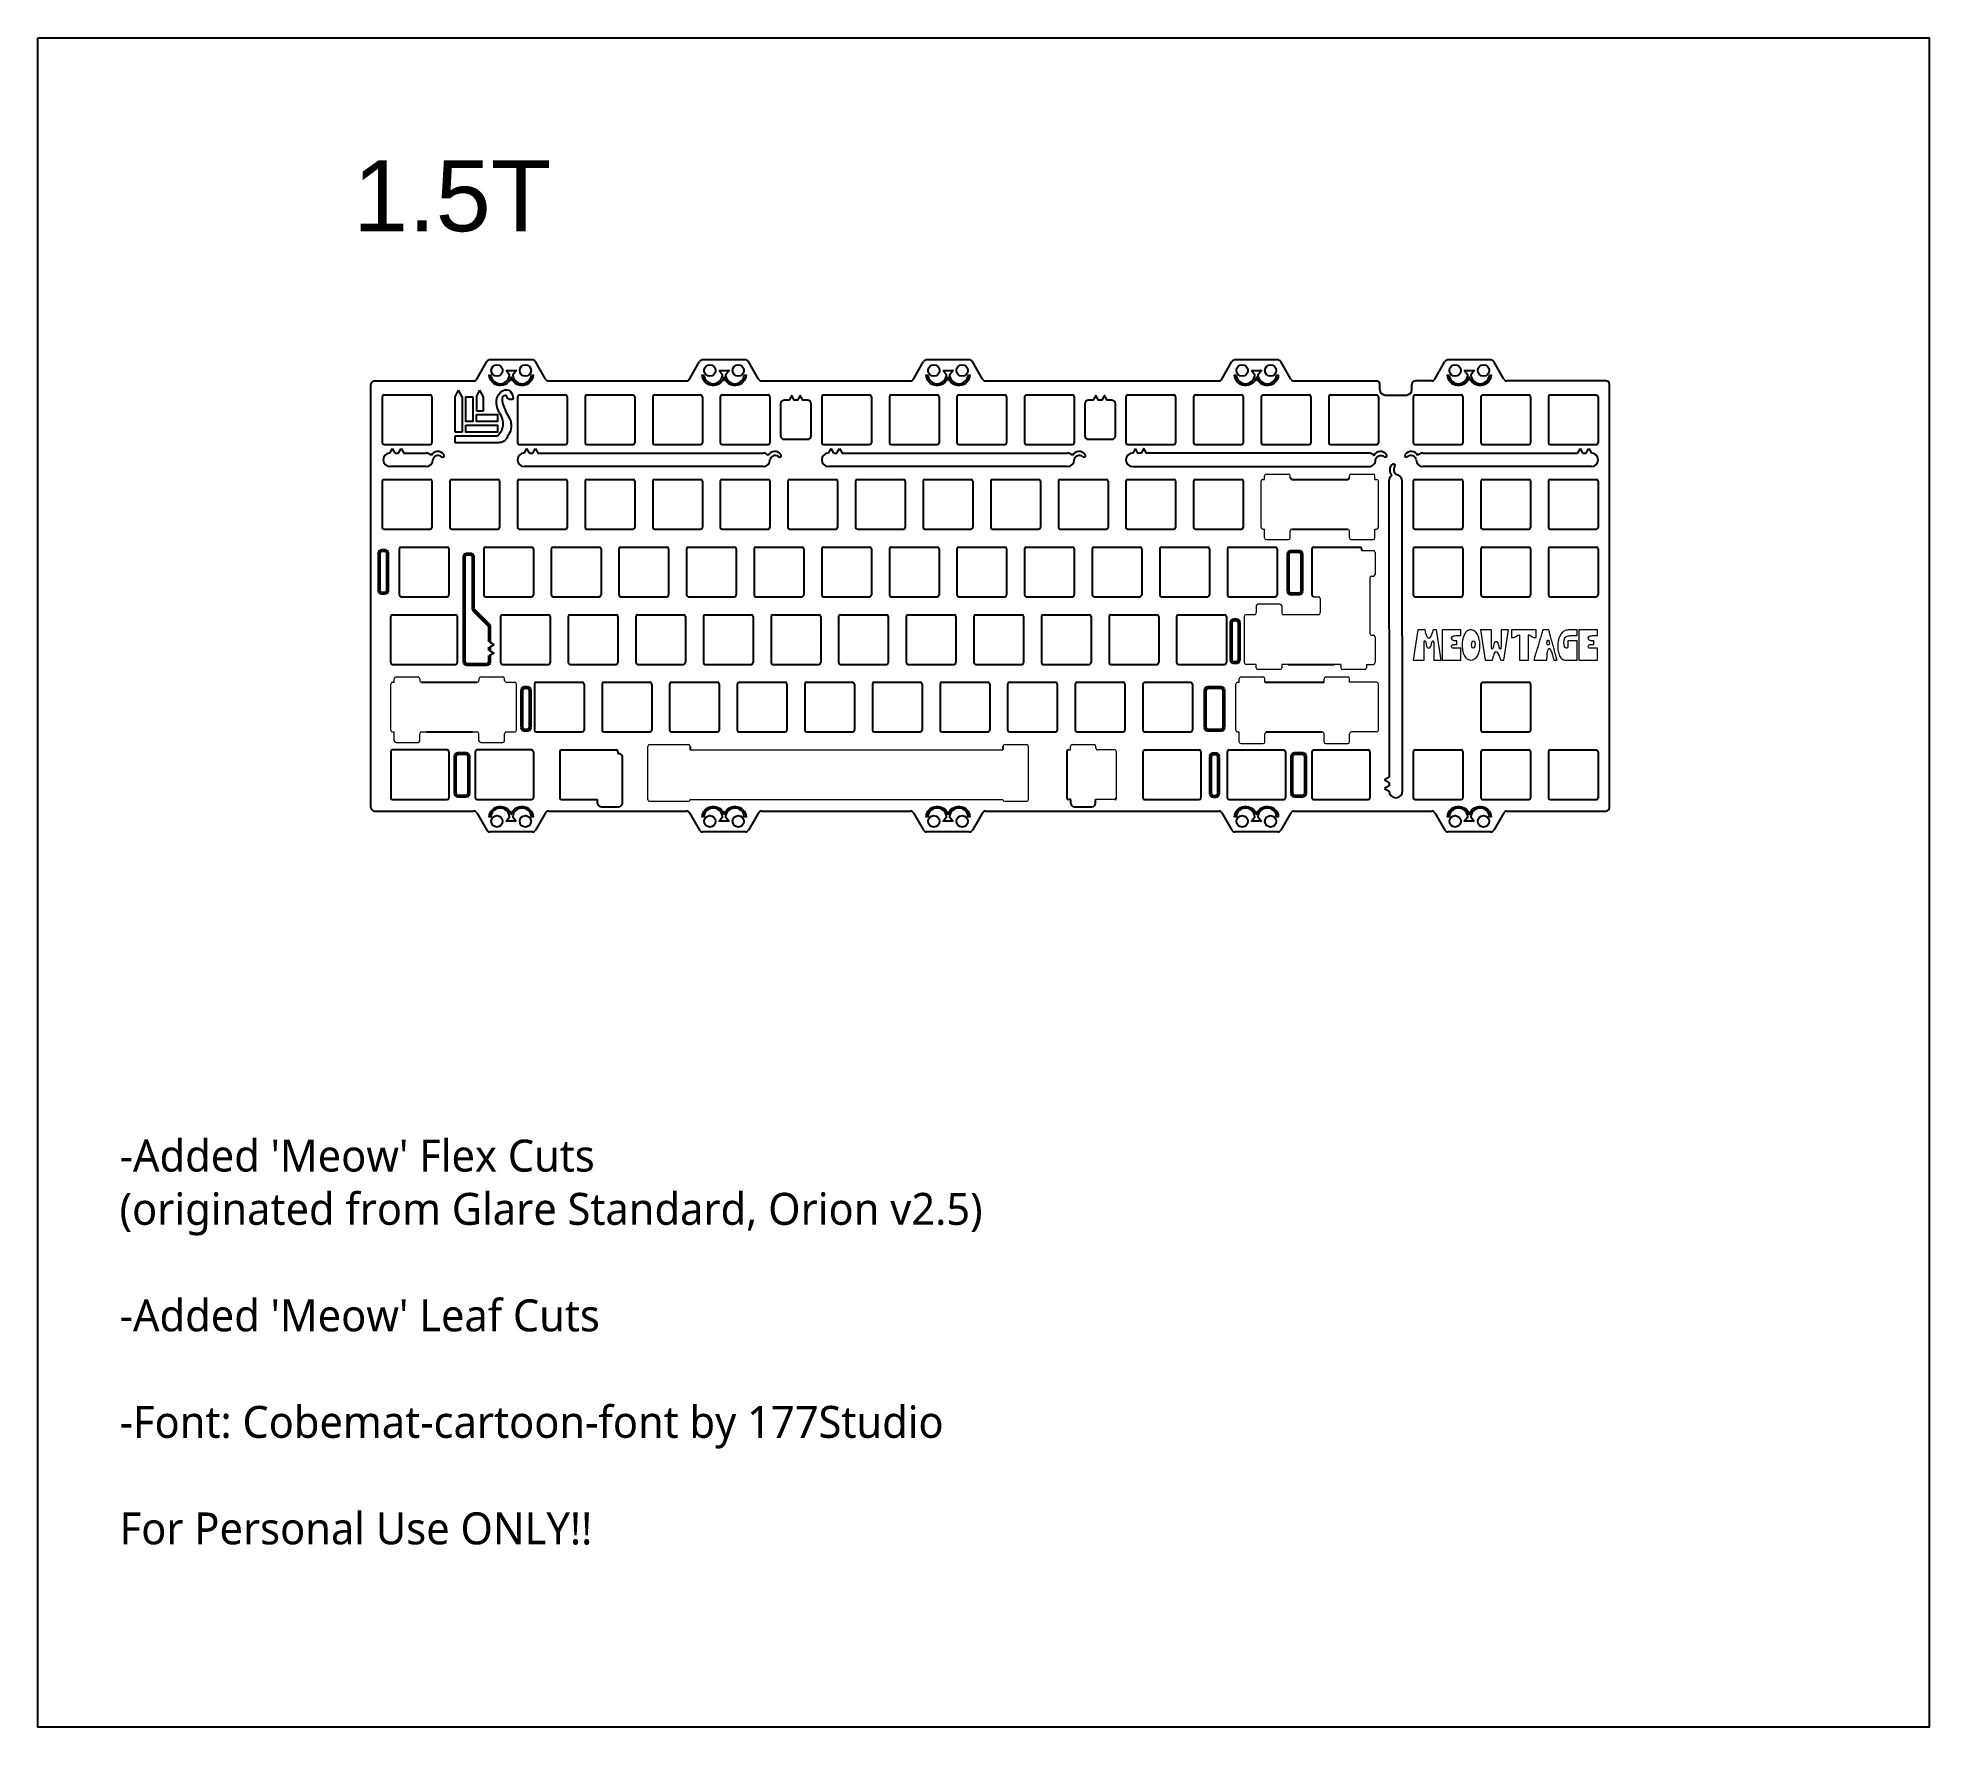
# Model space of a CAD drawing. Header units: millimetres. Extents: x 2604 to 3137, y 1244 to 1720.
import ezdxf

# ---------------------------------------------------------------- set-up
doc = ezdxf.new("R2010")
doc.units = ezdxf.units.MM
doc.layers.add('Layer 1', color=7, linetype='Continuous')
doc.layers.add('Visible', color=7, linetype='Continuous', lineweight=50)
doc.styles.get("Standard").update_dxf_attribs({"font": 'arial.ttf'})

msp = doc.modelspace()

# ---------------------------------------------------------------- texts
at = {"attachment_point": 1}
for s, width, gutter_width, insert, char_height in [('1.5T', 95.2091, 12.5, (2692.4, 1685.48), 20), ("{\\fNoto Sans KR Light|b0|i0|c129|p50;-Added 'Meow' Flex Cuts\\P(originated from Glare Standard, Orion v2.5)\\P\\P-Added 'Meow' Leaf Cuts\\P\\P-Font: Cobemat-cartoon-font by 177Studio\\P\\PFor Personal Use ONLY!!}", 369.1364, 195.37, (2626.63, 1409.57), 9)]:
    msp.add_mtext_dynamic_manual_height_columns(s, width=width, gutter_width=gutter_width, heights=[0], dxfattribs=dict(at, insert=insert, char_height=char_height))

# ---------------------------------------------------------------- linework, layer by layer
for p, q in [((2727.26, 1623.84), (2730.09, 1628.74)), ((2742.98, 1629.24), (2730.95, 1629.24)), ((2746.68, 1623.84), (2743.85, 1628.74)), ((2787.26, 1623.84), (2790.09, 1628.74)), ((2802.98, 1629.24), (2790.95, 1629.24)), ((2806.68, 1623.84), (2803.85, 1628.74)), ((2850.36, 1623.84), (2853.19, 1628.74)), ((2866.08, 1629.24), (2854.05, 1629.24)), ((2869.78, 1623.84), (2866.95, 1628.74)), ((2937.26, 1623.84), (2940.09, 1628.74)), ((2952.98, 1629.24), (2940.95, 1629.24)), ((2956.68, 1623.84), (2953.85, 1628.74)), ((2997.26, 1623.84), (3000.09, 1628.74)), ((3012.98, 1629.24), (3000.95, 1629.24)), ((3016.68, 1623.84), (3013.85, 1628.74)), ((2697.47, 1503.14), (2697.47, 1622.34)), ((2698.47, 1623.34), (2726.39, 1623.34)), ((2721.17, 1618.87), (2722.17, 1620.67)), ((2723.17, 1618.87), (2722.17, 1620.67)), ((2727.17, 1618.87), (2728.17, 1620.67)), ((2729.17, 1618.87), (2728.17, 1620.67)), ((2747.55, 1623.34), (2786.39, 1623.34)), ((2807.55, 1623.34), (2849.49, 1623.34)), ((2870.64, 1623.34), (2936.39, 1623.34)), ((2957.55, 1623.34), (2980.77, 1623.34)), ((2981.77, 1620.82), (2981.77, 1622.36)), ((2990.77, 1620.82), (2990.77, 1622.34)), ((2996.39, 1623.34), (2991.77, 1623.34)), ((3045.47, 1623.34), (3017.55, 1623.34)), ((3046.47, 1503.14), (3046.47, 1622.34)), ((2700.66, 1618.87), (2700.66, 1605.87)), ((2701.16, 1619.37), (2714.16, 1619.37)), ((2714.66, 1618.87), (2714.66, 1605.87)), ((2738.76, 1618.87), (2738.76, 1605.87)), ((2739.26, 1619.37), (2752.26, 1619.37)), ((2752.76, 1618.87), (2752.76, 1605.87)), ((2757.81, 1618.87), (2757.81, 1605.87)), ((2758.31, 1619.37), (2771.31, 1619.37)), ((2771.81, 1618.87), (2771.81, 1605.87)), ((2776.86, 1618.87), (2776.86, 1605.87)), ((2777.36, 1619.37), (2790.36, 1619.37)), ((2790.86, 1618.87), (2790.86, 1605.87)), ((2795.91, 1618.87), (2795.91, 1605.87)), ((2796.41, 1619.37), (2809.41, 1619.37)), ((2809.91, 1618.87), (2809.91, 1605.87)), ((2824.49, 1618.87), (2824.49, 1605.87)), ((2824.99, 1619.37), (2837.99, 1619.37)), ((2838.49, 1618.87), (2838.49, 1605.87)), ((2843.54, 1618.87), (2843.54, 1605.87)), ((2844.04, 1619.37), (2857.04, 1619.37)), ((2857.54, 1618.87), (2857.54, 1605.87)), ((2862.59, 1618.87), (2862.59, 1605.87)), ((2863.09, 1619.37), (2876.09, 1619.37)), ((2876.59, 1618.87), (2876.59, 1605.87)), ((2881.64, 1618.87), (2881.64, 1605.87)), ((2882.14, 1619.37), (2895.14, 1619.37)), ((2895.64, 1618.87), (2895.64, 1605.87)), ((2910.22, 1618.87), (2910.22, 1605.87)), ((2910.72, 1619.37), (2923.72, 1619.37)), ((2924.22, 1618.87), (2924.22, 1605.87)), ((2929.27, 1618.87), (2929.27, 1605.87)), ((2929.77, 1619.37), (2942.77, 1619.37)), ((2943.27, 1618.87), (2943.27, 1605.87)), ((2948.32, 1618.87), (2948.32, 1605.87)), ((2948.82, 1619.37), (2961.82, 1619.37)), ((2962.32, 1618.87), (2962.32, 1605.87)), ((2967.37, 1618.87), (2967.37, 1605.87)), ((2967.87, 1619.37), (2980.87, 1619.37)), ((2981.37, 1618.87), (2981.37, 1605.87)), ((2983.27, 1619.32), (2989.27, 1619.32)), ((2991.17, 1618.87), (2991.17, 1605.87)), ((2991.67, 1619.37), (3004.67, 1619.37)), ((3005.17, 1618.87), (3005.17, 1605.87)), ((3010.22, 1618.87), (3010.22, 1605.87)), ((3010.72, 1619.37), (3023.72, 1619.37)), ((3024.22, 1618.87), (3024.22, 1605.87)), ((3029.27, 1618.87), (3029.27, 1605.87)), ((3029.77, 1619.37), (3042.77, 1619.37)), ((3043.27, 1618.87), (3043.27, 1605.87)), ((2701.16, 1605.37), (2714.16, 1605.37)), ((2702.83, 1602.97), (2703.58, 1604.26)), ((2704.31, 1602.97), (2703.58, 1604.26)), ((2705.21, 1602.97), (2705.97, 1604.26)), ((2705.97, 1604.26), (2706.69, 1602.97)), ((2739.26, 1605.37), (2752.26, 1605.37)), ((2740.66, 1602.97), (2741.42, 1604.26)), ((2742.14, 1602.97), (2741.42, 1604.26)), ((2743.05, 1602.97), (2743.81, 1604.26)), ((2743.81, 1604.26), (2744.53, 1602.97)), ((2758.31, 1605.37), (2771.31, 1605.37)), ((2777.36, 1605.37), (2790.36, 1605.37)), ((2796.41, 1605.37), (2809.41, 1605.37)), ((2824.99, 1605.37), (2837.99, 1605.37)), ((2826.39, 1602.97), (2827.15, 1604.26)), ((2827.87, 1602.97), (2827.15, 1604.26)), ((2828.77, 1602.97), (2829.53, 1604.26)), ((2829.53, 1604.26), (2830.26, 1602.97)), ((2844.04, 1605.37), (2857.04, 1605.37)), ((2863.09, 1605.37), (2876.09, 1605.37)), ((2882.14, 1605.37), (2895.14, 1605.37)), ((2910.72, 1605.37), (2923.72, 1605.37)), ((2929.77, 1605.37), (2942.77, 1605.37)), ((2948.82, 1605.37), (2961.82, 1605.37)), ((2967.87, 1605.37), (2980.87, 1605.37)), ((2991.67, 1605.37), (3004.67, 1605.37)), ((3010.72, 1605.37), (3023.72, 1605.37)), ((3029.77, 1605.37), (3042.77, 1605.37)), ((3037.5, 1602.97), (3038.26, 1604.26)), ((3038.99, 1602.97), (3038.26, 1604.26)), ((3039.89, 1602.97), (3040.65, 1604.26)), ((3040.65, 1604.26), (3041.37, 1602.97)), ((2704.31, 1602.97), (2705.21, 1602.97)), ((2706.69, 1602.97), (2713.03, 1602.97)), ((2808.01, 1599.17), (2740.66, 1599.17)), ((2742.14, 1602.97), (2743.05, 1602.97)), ((2744.53, 1602.97), (2808.01, 1602.97)), ((2893.74, 1599.17), (2826.39, 1599.17)), ((2827.87, 1602.97), (2828.77, 1602.97)), ((2830.26, 1602.97), (2893.74, 1602.97)), ((2993.89, 1602.97), (3037.5, 1602.97)), ((3041.37, 1599.17), (2993.89, 1599.17)), ((3038.99, 1602.97), (3039.89, 1602.97)), ((2700.66, 1595.06), (2700.66, 1582.06)), ((2701.16, 1595.56), (2714.16, 1595.56)), ((2714.66, 1595.06), (2714.66, 1582.06)), ((2719.71, 1595.06), (2719.71, 1582.06)), ((2720.21, 1595.56), (2733.21, 1595.56)), ((2733.71, 1595.06), (2733.71, 1582.06)), ((2738.76, 1595.06), (2738.76, 1582.06)), ((2739.26, 1595.56), (2752.26, 1595.56)), ((2752.76, 1595.06), (2752.76, 1582.06)), ((2757.81, 1595.06), (2757.81, 1582.06)), ((2758.31, 1595.56), (2771.31, 1595.56)), ((2771.81, 1595.06), (2771.81, 1582.06)), ((2776.86, 1595.06), (2776.86, 1582.06)), ((2777.36, 1595.56), (2790.36, 1595.56)), ((2790.86, 1595.06), (2790.86, 1582.06)), ((2795.91, 1595.06), (2795.91, 1582.06)), ((2796.41, 1595.56), (2809.41, 1595.56)), ((2809.91, 1595.06), (2809.91, 1582.06)), ((2814.96, 1595.06), (2814.96, 1582.06)), ((2815.46, 1595.56), (2828.46, 1595.56)), ((2828.96, 1595.06), (2828.96, 1582.06)), ((2834.01, 1595.06), (2834.01, 1582.06)), ((2834.51, 1595.56), (2847.51, 1595.56)), ((2848.01, 1595.06), (2848.01, 1582.06)), ((2853.06, 1595.06), (2853.06, 1582.06)), ((2853.56, 1595.56), (2866.56, 1595.56)), ((2867.06, 1595.06), (2867.06, 1582.06)), ((2872.11, 1595.06), (2872.11, 1582.06)), ((2872.61, 1595.56), (2885.61, 1595.56)), ((2886.11, 1595.06), (2886.11, 1582.06)), ((2891.16, 1595.06), (2891.16, 1582.06)), ((2891.66, 1595.56), (2904.66, 1595.56)), ((2905.16, 1595.06), (2905.16, 1582.06)), ((2910.21, 1595.06), (2910.21, 1582.06)), ((2910.71, 1595.56), (2923.71, 1595.56)), ((2924.21, 1595.06), (2924.21, 1582.06)), ((2929.26, 1595.06), (2929.26, 1582.06)), ((2929.76, 1595.56), (2942.76, 1595.56)), ((2943.26, 1595.06), (2943.26, 1582.06)), ((2957, 1595.56), (2972.68, 1595.56)), ((2984.28, 1595.05), (2984.37, 1511.64)), ((2988.17, 1507.78), (2988.08, 1595.05)), ((2991.17, 1595.06), (2991.17, 1582.06)), ((2991.67, 1595.56), (3004.67, 1595.56)), ((3005.17, 1595.06), (3005.17, 1582.06)), ((3010.22, 1595.06), (3010.22, 1582.06)), ((3010.72, 1595.56), (3023.72, 1595.56)), ((3024.22, 1595.06), (3024.22, 1582.06)), ((3029.27, 1595.06), (3029.27, 1582.06)), ((3029.77, 1595.56), (3042.77, 1595.56)), ((3043.27, 1595.06), (3043.27, 1582.06)), ((2701.16, 1581.56), (2714.16, 1581.56)), ((2720.21, 1581.56), (2733.21, 1581.56)), ((2739.26, 1581.56), (2752.26, 1581.56)), ((2758.31, 1581.56), (2771.31, 1581.56)), ((2777.36, 1581.56), (2790.36, 1581.56)), ((2796.41, 1581.56), (2809.41, 1581.56)), ((2815.46, 1581.56), (2828.46, 1581.56)), ((2834.51, 1581.56), (2847.51, 1581.56)), ((2853.56, 1581.56), (2866.56, 1581.56)), ((2872.61, 1581.56), (2885.61, 1581.56)), ((2891.66, 1581.56), (2904.66, 1581.56)), ((2910.71, 1581.56), (2923.71, 1581.56)), ((2929.76, 1581.56), (2942.76, 1581.56)), ((2957, 1581.56), (2972.68, 1581.56)), ((2991.67, 1581.56), (3004.67, 1581.56)), ((3010.72, 1581.56), (3023.72, 1581.56)), ((3029.77, 1581.56), (3042.77, 1581.56)), ((2705.42, 1576.01), (2705.42, 1563.01)), ((2705.92, 1576.51), (2718.92, 1576.51)), ((2719.42, 1576.01), (2719.42, 1563.01)), ((2729.24, 1576.01), (2729.24, 1563.01)), ((2729.74, 1576.51), (2742.74, 1576.51)), ((2743.24, 1576.01), (2743.24, 1563.01)), ((2748.29, 1576.01), (2748.29, 1563.01)), ((2748.79, 1576.51), (2761.79, 1576.51)), ((2762.29, 1576.01), (2762.29, 1563.01)), ((2767.34, 1576.01), (2767.34, 1563.01)), ((2767.84, 1576.51), (2780.84, 1576.51)), ((2781.34, 1576.01), (2781.34, 1563.01)), ((2786.39, 1576.01), (2786.39, 1563.01)), ((2786.89, 1576.51), (2799.89, 1576.51)), ((2800.39, 1576.01), (2800.39, 1563.01)), ((2805.44, 1576.01), (2805.44, 1563.01)), ((2805.94, 1576.51), (2818.94, 1576.51)), ((2819.44, 1576.01), (2819.44, 1563.01)), ((2824.49, 1576.01), (2824.49, 1563.01)), ((2824.99, 1576.51), (2837.99, 1576.51)), ((2838.49, 1576.01), (2838.49, 1563.01)), ((2843.54, 1576.01), (2843.54, 1563.01)), ((2844.04, 1576.51), (2857.04, 1576.51)), ((2857.54, 1576.01), (2857.54, 1563.01)), ((2862.59, 1576.01), (2862.59, 1563.01)), ((2863.09, 1576.51), (2876.09, 1576.51)), ((2876.59, 1576.01), (2876.59, 1563.01)), ((2881.64, 1576.01), (2881.64, 1563.01)), ((2882.14, 1576.51), (2895.14, 1576.51)), ((2895.64, 1576.01), (2895.64, 1563.01)), ((2900.69, 1576.01), (2900.69, 1563.01)), ((2901.19, 1576.51), (2914.19, 1576.51)), ((2914.69, 1576.01), (2914.69, 1563.01)), ((2919.74, 1576.01), (2919.74, 1563.01)), ((2920.24, 1576.51), (2933.24, 1576.51)), ((2933.74, 1576.01), (2933.74, 1563.01)), ((2938.79, 1576.01), (2938.79, 1563.01)), ((2939.29, 1576.51), (2952.29, 1576.51)), ((2952.79, 1576.01), (2952.79, 1563.01)), ((2962.6, 1576.01), (2962.6, 1563.01)), ((2963.1, 1576.51), (2976.1, 1576.51)), ((2976.6, 1576.01), (2976.6, 1575.52)), ((2991.17, 1576.01), (2991.17, 1563.01)), ((2991.67, 1576.51), (3004.67, 1576.51)), ((3005.17, 1576.01), (3005.17, 1563.01)), ((3010.22, 1576.01), (3010.22, 1563.01)), ((3010.72, 1576.51), (3023.72, 1576.51)), ((3024.22, 1576.01), (3024.22, 1563.01)), ((3029.27, 1576.01), (3029.27, 1563.01)), ((3029.77, 1576.51), (3042.77, 1576.51)), ((3043.27, 1576.01), (3043.27, 1563.01)), ((2705.92, 1562.51), (2718.92, 1562.51)), ((2729.74, 1562.51), (2742.74, 1562.51)), ((2748.79, 1562.51), (2761.79, 1562.51)), ((2767.84, 1562.51), (2780.84, 1562.51)), ((2786.89, 1562.51), (2799.89, 1562.51)), ((2805.94, 1562.51), (2818.94, 1562.51)), ((2824.99, 1562.51), (2837.99, 1562.51)), ((2844.04, 1562.51), (2857.04, 1562.51)), ((2863.09, 1562.51), (2876.09, 1562.51)), ((2882.14, 1562.51), (2895.14, 1562.51)), ((2901.19, 1562.51), (2914.19, 1562.51)), ((2920.24, 1562.51), (2933.24, 1562.51)), ((2939.29, 1562.51), (2952.29, 1562.51)), ((2991.67, 1562.51), (3004.67, 1562.51)), ((3010.72, 1562.51), (3023.72, 1562.51)), ((3029.77, 1562.51), (3042.77, 1562.51)), ((2703.04, 1543.96), (2703.04, 1556.96)), ((2703.54, 1557.46), (2721.31, 1557.46)), ((2721.81, 1543.96), (2721.81, 1556.96)), ((2734, 1556.96), (2734, 1543.96)), ((2734.5, 1557.46), (2747.5, 1557.46)), ((2748, 1556.96), (2748, 1543.96)), ((2753.05, 1556.96), (2753.05, 1543.96)), ((2753.55, 1557.46), (2766.55, 1557.46)), ((2767.05, 1556.96), (2767.05, 1543.96)), ((2772.1, 1556.96), (2772.1, 1543.96)), ((2772.6, 1557.46), (2785.6, 1557.46)), ((2786.1, 1556.96), (2786.1, 1543.96)), ((2791.15, 1556.96), (2791.15, 1543.96)), ((2791.65, 1557.46), (2804.65, 1557.46)), ((2805.15, 1556.96), (2805.15, 1543.96)), ((2810.2, 1556.96), (2810.2, 1543.96)), ((2810.7, 1557.46), (2823.7, 1557.46)), ((2824.2, 1556.96), (2824.2, 1543.96)), ((2829.25, 1556.96), (2829.25, 1543.96)), ((2829.75, 1557.46), (2842.75, 1557.46)), ((2843.25, 1556.96), (2843.25, 1543.96)), ((2848.3, 1556.96), (2848.3, 1543.96)), ((2848.8, 1557.46), (2861.8, 1557.46)), ((2862.3, 1556.96), (2862.3, 1543.96)), ((2867.35, 1556.96), (2867.35, 1543.96)), ((2867.85, 1557.46), (2880.85, 1557.46)), ((2881.35, 1556.96), (2881.35, 1543.96)), ((2886.4, 1556.96), (2886.4, 1543.96)), ((2886.9, 1557.46), (2899.9, 1557.46)), ((2900.4, 1556.96), (2900.4, 1543.96)), ((2905.45, 1556.96), (2905.45, 1543.96)), ((2905.95, 1557.46), (2918.95, 1557.46)), ((2919.45, 1556.96), (2919.45, 1543.96)), ((2924.5, 1556.96), (2924.5, 1543.96)), ((2925, 1557.46), (2938, 1557.46)), ((2938.5, 1556.96), (2938.5, 1543.96)), ((2730.9, 1549.77, 0.75), (2732.19, 1549.02, 0.75)), ((2730.9, 1548.29, 0.75), (2732.19, 1549.02, 0.75)), ((2730.9, 1547.39, 0.75), (2732.19, 1546.63, 0.75)), ((2732.19, 1546.63, 0.75), (2730.9, 1545.91, 0.75)), ((2703.54, 1543.46), (2721.31, 1543.46)), ((2734.5, 1543.46), (2747.5, 1543.46)), ((2753.55, 1543.46), (2766.55, 1543.46)), ((2772.6, 1543.46), (2785.6, 1543.46)), ((2791.65, 1543.46), (2804.65, 1543.46)), ((2810.7, 1543.46), (2823.7, 1543.46)), ((2829.75, 1543.46), (2842.75, 1543.46)), ((2848.8, 1543.46), (2861.8, 1543.46)), ((2867.85, 1543.46), (2880.85, 1543.46)), ((2886.9, 1543.46), (2899.9, 1543.46)), ((2905.95, 1543.46), (2918.95, 1543.46)), ((2925, 1543.46), (2938, 1543.46)), ((2955.96, 1543.46), (2968.96, 1543.46)), ((2711.73, 1538.41), (2727.41, 1538.41)), ((2743.52, 1537.91), (2743.52, 1524.91)), ((2744.02, 1538.41), (2757.02, 1538.41)), ((2757.52, 1537.91), (2757.52, 1524.91)), ((2762.57, 1537.91), (2762.57, 1524.91)), ((2763.07, 1538.41), (2776.07, 1538.41)), ((2776.57, 1537.91), (2776.57, 1524.91)), ((2781.62, 1537.91), (2781.62, 1524.91)), ((2782.12, 1538.41), (2795.12, 1538.41)), ((2795.62, 1537.91), (2795.62, 1524.91)), ((2800.67, 1537.91), (2800.67, 1524.91)), ((2801.17, 1538.41), (2814.17, 1538.41)), ((2814.67, 1537.91), (2814.67, 1524.91)), ((2819.72, 1537.91), (2819.72, 1524.91)), ((2820.22, 1538.41), (2833.22, 1538.41)), ((2833.72, 1537.91), (2833.72, 1524.91)), ((2838.77, 1537.91), (2838.77, 1524.91)), ((2839.27, 1538.41), (2852.27, 1538.41)), ((2852.77, 1537.91), (2852.77, 1524.91)), ((2857.82, 1537.91), (2857.82, 1524.91)), ((2858.32, 1538.41), (2871.32, 1538.41)), ((2871.82, 1537.91), (2871.82, 1524.91)), ((2876.87, 1537.91), (2876.87, 1524.91)), ((2877.37, 1538.41), (2890.37, 1538.41)), ((2890.87, 1537.91), (2890.87, 1524.91)), ((2895.92, 1537.91), (2895.92, 1524.91)), ((2896.42, 1538.41), (2909.42, 1538.41)), ((2909.92, 1537.91), (2909.92, 1524.91)), ((2914.97, 1537.91), (2914.97, 1524.91)), ((2915.47, 1538.41), (2928.47, 1538.41)), ((2928.97, 1537.91), (2928.97, 1524.91)), ((2949.36, 1538.41), (2966.03, 1538.41)), ((3010.22, 1537.91), (3010.22, 1524.91)), ((3010.72, 1538.41), (3023.72, 1538.41)), ((3024.22, 1537.91), (3024.22, 1524.91)), ((2713.07, 1524.41), (2726.07, 1524.41)), ((2744.02, 1524.41), (2757.02, 1524.41)), ((2763.07, 1524.41), (2776.07, 1524.41)), ((2782.12, 1524.41), (2795.12, 1524.41)), ((2801.17, 1524.41), (2814.17, 1524.41)), ((2820.22, 1524.41), (2833.22, 1524.41)), ((2839.27, 1524.41), (2852.27, 1524.41)), ((2858.32, 1524.41), (2871.32, 1524.41)), ((2877.37, 1524.41), (2890.37, 1524.41)), ((2896.42, 1524.41), (2909.42, 1524.41)), ((2915.47, 1524.41), (2928.47, 1524.41)), ((2949.86, 1524.41), (2965.53, 1524.41)), ((3010.72, 1524.41), (3023.72, 1524.41)), ((2718.92, 1519.36), (2703.54, 1519.36)), ((2742.73, 1519.36), (2727.35, 1519.36)), ((2751.16, 1519.36), (2766.54, 1519.36)), ((2787.43, 1520.35), (2787.43, 1519.36)), ((2875.54, 1520.35), (2875.54, 1519.36)), ((2915.47, 1519.36), (2930.86, 1519.36)), ((2939.28, 1519.36), (2954.67, 1519.36)), ((2963.09, 1519.36), (2978.48, 1519.36)), ((2991.67, 1519.36), (3004.67, 1519.36)), ((3010.72, 1519.36), (3023.72, 1519.36)), ((3029.77, 1519.36), (3042.77, 1519.36)), ((2703.04, 1518.86), (2703.04, 1505.86)), ((2719.42, 1518.86), (2719.42, 1505.86)), ((2726.85, 1518.86), (2726.85, 1505.86)), ((2743.23, 1518.86), (2743.23, 1505.86)), ((2750.66, 1518.86), (2750.66, 1505.86)), ((2767.04, 1518.86), (2767.04, 1518.36)), ((2767.04, 1518.36), (2767.31, 1518.36)), ((2768.31, 1504.36), (2768.31, 1517.36)), ((2893.54, 1518.86), (2893.54, 1505.86)), ((2914.97, 1518.86), (2914.97, 1505.86)), ((2931.36, 1518.86), (2931.36, 1505.86)), ((2938.78, 1518.86), (2938.78, 1505.86)), ((2955.17, 1518.86), (2955.17, 1505.86)), ((2962.59, 1518.86), (2962.59, 1505.86)), ((2978.98, 1518.86), (2978.98, 1505.86)), ((2991.17, 1518.86), (2991.17, 1505.86)), ((3005.17, 1518.86), (3005.17, 1505.86)), ((3010.22, 1518.86), (3010.22, 1505.86)), ((3024.22, 1518.86), (3024.22, 1505.86)), ((3029.27, 1518.86), (3029.27, 1505.86)), ((3043.27, 1518.86), (3043.27, 1505.86)), ((2984.37, 1511.64), (2983.07, 1510.92)), ((2983.07, 1510.92), (2984.37, 1510.16)), ((2984.37, 1509.26), (2983.07, 1508.53)), ((2983.07, 1508.53), (2984.37, 1507.78)), ((2984.37, 1510.16), (2984.37, 1509.26)), ((2703.54, 1505.36), (2718.92, 1505.36)), ((2727.35, 1505.36), (2742.73, 1505.36)), ((2751.16, 1505.36), (2761.31, 1505.36)), ((2761.31, 1504.36), (2761.31, 1505.36)), ((2762.31, 1503.36), (2767.31, 1503.36)), ((2894.66, 1505.36), (2894.04, 1505.36)), ((2894.66, 1505.36), (2894.66, 1505.36)), ((2894.66, 1504.36), (2894.66, 1505.36)), ((2895.66, 1503.36), (2900.66, 1503.36)), ((2901.66, 1505.36), (2901.66, 1505.36)), ((2901.66, 1504.36), (2901.66, 1505.36)), ((2915.47, 1505.36), (2930.86, 1505.36)), ((2939.28, 1505.36), (2954.67, 1505.36)), ((2963.09, 1505.36), (2978.48, 1505.36)), ((2991.67, 1505.36), (3004.67, 1505.36)), ((3010.72, 1505.36), (3023.72, 1505.36)), ((3029.77, 1505.36), (3042.77, 1505.36)), ((2698.47, 1502.14), (2726.39, 1502.14)), ((2727.26, 1501.64), (2730.09, 1496.74)), ((2746.68, 1501.64), (2743.85, 1496.74)), ((2747.55, 1502.14), (2786.39, 1502.14)), ((2787.26, 1501.64), (2790.09, 1496.74)), ((2806.68, 1501.64), (2803.85, 1496.74)), ((2807.55, 1502.14), (2849.49, 1502.14)), ((2850.36, 1501.64), (2853.19, 1496.74)), ((2869.78, 1501.64), (2866.95, 1496.74)), ((2870.64, 1502.14), (2936.39, 1502.14)), ((2937.26, 1501.64), (2940.09, 1496.74)), ((2956.68, 1501.64), (2953.85, 1496.74)), ((2957.55, 1502.14), (2996.39, 1502.14)), ((2997.26, 1501.64), (3000.09, 1496.74)), ((3016.68, 1501.64), (3013.85, 1496.74)), ((3017.55, 1502.14), (3045.47, 1502.14)), ((2742.98, 1496.24), (2730.95, 1496.24)), ((2802.98, 1496.24), (2790.95, 1496.24)), ((2866.08, 1496.24), (2854.05, 1496.24)), ((2952.98, 1496.24), (2940.95, 1496.24)), ((3012.98, 1496.24), (3000.95, 1496.24))]:
    msp.add_line(p, q)
at = {"color": 7, "linetype": 'Continuous', "lineweight": 15}
for p, q in [((2700.66, 1605.87), (2700.66, 1618.87)), ((2701.16, 1619.37), (2714.16, 1619.37)), ((2738.76, 1605.87), (2738.76, 1618.87)), ((2739.26, 1619.37), (2752.26, 1619.37)), ((2752.76, 1605.87), (2752.76, 1618.87)), ((2757.81, 1605.87), (2757.81, 1618.87)), ((2758.31, 1619.37), (2771.31, 1619.37)), ((2771.81, 1605.87), (2771.81, 1618.87)), ((2776.86, 1605.87), (2776.86, 1618.87)), ((2777.36, 1619.37), (2790.36, 1619.37)), ((2790.86, 1605.87), (2790.86, 1618.87)), ((2795.91, 1605.87), (2795.91, 1618.87)), ((2796.41, 1619.37), (2809.41, 1619.37)), ((2809.91, 1605.87), (2809.91, 1618.87)), ((2824.49, 1605.87), (2824.49, 1618.87)), ((2824.99, 1619.37), (2837.99, 1619.37)), ((2838.49, 1605.87), (2838.49, 1618.87)), ((2843.54, 1605.87), (2843.54, 1618.87)), ((2844.04, 1619.37), (2857.04, 1619.37)), ((2857.54, 1605.87), (2857.54, 1618.87)), ((2862.59, 1605.87), (2862.59, 1618.87)), ((2863.09, 1619.37), (2876.09, 1619.37)), ((2876.59, 1605.87), (2876.59, 1618.87)), ((2881.64, 1605.87), (2881.64, 1618.87)), ((2882.14, 1619.37), (2895.14, 1619.37)), ((2895.64, 1605.87), (2895.64, 1618.87)), ((2910.21, 1605.87), (2910.21, 1618.87)), ((2910.71, 1619.37), (2923.71, 1619.37)), ((2924.21, 1605.87), (2924.21, 1618.87)), ((2929.26, 1605.87), (2929.26, 1618.87)), ((2929.76, 1619.37), (2942.76, 1619.37)), ((2943.26, 1605.87), (2943.26, 1618.87)), ((2948.31, 1605.87), (2948.31, 1618.87)), ((2948.81, 1619.37), (2961.81, 1619.37)), ((2962.31, 1605.87), (2962.31, 1618.87)), ((2967.36, 1605.87), (2967.36, 1618.87)), ((2967.86, 1619.37), (2980.86, 1619.37)), ((2981.36, 1605.87), (2981.36, 1618.87)), ((2991.17, 1605.87), (2991.17, 1618.87)), ((2991.67, 1619.37), (3004.67, 1619.37)), ((3005.17, 1605.87), (3005.17, 1618.87)), ((3010.22, 1605.87), (3010.22, 1618.87)), ((3010.72, 1619.37), (3023.72, 1619.37)), ((3024.22, 1605.87), (3024.22, 1618.87)), ((3029.27, 1605.87), (3029.27, 1618.87)), ((3029.77, 1619.37), (3042.77, 1619.37)), ((3043.27, 1605.87), (3043.27, 1618.87)), ((2701.16, 1605.37), (2714.16, 1605.37)), ((2739.26, 1605.37), (2752.26, 1605.37)), ((2758.31, 1605.37), (2771.31, 1605.37)), ((2777.36, 1605.37), (2790.36, 1605.37)), ((2796.41, 1605.37), (2809.41, 1605.37)), ((2824.99, 1605.37), (2837.99, 1605.37)), ((2844.04, 1605.37), (2857.04, 1605.37)), ((2863.09, 1605.37), (2876.09, 1605.37)), ((2882.14, 1605.37), (2895.14, 1605.37)), ((2910.71, 1605.37), (2923.71, 1605.37)), ((2929.76, 1605.37), (2942.76, 1605.37)), ((2948.81, 1605.37), (2961.81, 1605.37)), ((2967.86, 1605.37), (2980.86, 1605.37)), ((2991.67, 1605.37), (3004.67, 1605.37)), ((3010.72, 1605.37), (3023.72, 1605.37)), ((3029.77, 1605.37), (3042.77, 1605.37)), ((2700.66, 1582.06), (2700.66, 1595.06)), ((2700.66, 1582.06), (2700.66, 1595.06)), ((2714.16, 1595.56), (2701.16, 1595.56)), ((2701.16, 1595.56), (2714.16, 1595.56)), ((2714.66, 1582.06), (2714.66, 1595.06)), ((2714.66, 1582.06), (2714.66, 1595.06)), ((2719.71, 1582.06), (2719.71, 1595.06)), ((2720.21, 1595.56), (2733.21, 1595.56)), ((2733.71, 1582.06), (2733.71, 1595.06)), ((2738.76, 1582.06), (2738.76, 1595.06)), ((2739.26, 1595.56), (2752.26, 1595.56)), ((2752.76, 1582.06), (2752.76, 1595.06)), ((2757.81, 1582.06), (2757.81, 1595.06)), ((2758.31, 1595.56), (2771.31, 1595.56)), ((2771.81, 1582.06), (2771.81, 1595.06)), ((2776.86, 1582.06), (2776.86, 1595.06)), ((2777.36, 1595.56), (2790.36, 1595.56)), ((2790.86, 1582.06), (2790.86, 1595.06)), ((2795.91, 1582.06), (2795.91, 1595.06)), ((2796.41, 1595.56), (2809.41, 1595.56)), ((2809.91, 1582.06), (2809.91, 1595.06)), ((2814.96, 1582.06), (2814.96, 1595.06)), ((2815.46, 1595.56), (2828.46, 1595.56)), ((2828.96, 1582.06), (2828.96, 1595.06)), ((2834.01, 1582.06), (2834.01, 1595.06)), ((2834.51, 1595.56), (2847.51, 1595.56)), ((2848.01, 1582.06), (2848.01, 1595.06)), ((2853.06, 1582.06), (2853.06, 1595.06)), ((2853.56, 1595.56), (2866.56, 1595.56)), ((2867.06, 1582.06), (2867.06, 1595.06)), ((2872.11, 1582.06), (2872.11, 1595.06)), ((2872.61, 1595.56), (2885.61, 1595.56)), ((2886.11, 1582.06), (2886.11, 1595.06)), ((2891.16, 1582.06), (2891.16, 1595.06)), ((2891.66, 1595.56), (2904.66, 1595.56)), ((2905.16, 1582.06), (2905.16, 1595.06)), ((2910.21, 1582.06), (2910.21, 1595.06)), ((2910.71, 1595.56), (2923.71, 1595.56)), ((2924.21, 1582.06), (2924.21, 1595.06)), ((2929.26, 1582.06), (2929.26, 1595.06)), ((2929.76, 1595.56), (2942.76, 1595.56)), ((2943.26, 1582.06), (2943.26, 1595.06)), ((2948.31, 1582.06), (2948.31, 1595.06)), ((2948.81, 1595.56), (2949.3, 1595.56)), ((2949.3, 1595.56), (2949.3, 1596.55)), ((2949.8, 1597.05), (2956, 1597.05)), ((2956.5, 1596.06), (2956.5, 1596.55)), ((2973.18, 1596.06), (2973.18, 1596.55)), ((2973.67, 1597.05), (2979.88, 1597.05)), ((2980.38, 1595.56), (2980.38, 1596.55)), ((2980.38, 1595.56), (2980.86, 1595.56)), ((2981.36, 1582.06), (2981.36, 1595.06)), ((2991.17, 1582.06), (2991.17, 1595.06)), ((2991.67, 1595.56), (3004.67, 1595.56)), ((3005.17, 1582.06), (3005.17, 1595.06)), ((3010.22, 1582.06), (3010.22, 1595.06)), ((3010.72, 1595.56), (3023.72, 1595.56)), ((3024.22, 1582.06), (3024.22, 1595.06)), ((3029.27, 1582.06), (3029.27, 1595.06)), ((3029.77, 1595.56), (3042.77, 1595.56)), ((3043.27, 1582.06), (3043.27, 1595.06)), ((2701.16, 1581.56), (2714.16, 1581.56)), ((2714.16, 1581.56), (2701.16, 1581.56)), ((2720.21, 1581.56), (2733.21, 1581.56)), ((2739.26, 1581.56), (2752.26, 1581.56)), ((2758.31, 1581.56), (2771.31, 1581.56)), ((2777.36, 1581.56), (2790.36, 1581.56)), ((2796.41, 1581.56), (2809.41, 1581.56)), ((2815.46, 1581.56), (2828.46, 1581.56)), ((2834.51, 1581.56), (2847.51, 1581.56)), ((2853.56, 1581.56), (2866.56, 1581.56)), ((2872.61, 1581.56), (2885.61, 1581.56)), ((2891.66, 1581.56), (2904.66, 1581.56)), ((2910.71, 1581.56), (2923.71, 1581.56)), ((2929.76, 1581.56), (2942.76, 1581.56)), ((2948.81, 1581.56), (2949.3, 1581.56)), ((2949.3, 1579.11), (2949.3, 1581.56)), ((2949.8, 1578.61), (2956, 1578.61)), ((2956.5, 1579.11), (2956.5, 1581.06)), ((2973.18, 1579.11), (2973.18, 1581.06)), ((2973.67, 1578.61), (2979.88, 1578.61)), ((2980.38, 1581.56), (2980.86, 1581.56)), ((2980.38, 1579.11), (2980.38, 1581.56)), ((2991.67, 1581.56), (3004.67, 1581.56)), ((3010.72, 1581.56), (3023.72, 1581.56)), ((3029.77, 1581.56), (3042.77, 1581.56)), ((2705.42, 1563.01), (2705.42, 1576.01)), ((2705.92, 1576.51), (2718.92, 1576.51)), ((2719.42, 1563.01), (2719.42, 1576.01)), ((2729.24, 1563.01), (2729.24, 1576.01)), ((2729.74, 1576.51), (2742.74, 1576.51)), ((2743.24, 1563.01), (2743.24, 1576.01)), ((2748.29, 1563.01), (2748.29, 1576.01)), ((2748.79, 1576.51), (2761.79, 1576.51)), ((2762.29, 1563.01), (2762.29, 1576.01)), ((2767.34, 1563.01), (2767.34, 1576.01)), ((2767.84, 1576.51), (2780.84, 1576.51)), ((2781.34, 1563.01), (2781.34, 1576.01)), ((2786.39, 1563.01), (2786.39, 1576.01)), ((2786.89, 1576.51), (2799.89, 1576.51)), ((2800.39, 1563.01), (2800.39, 1576.01)), ((2805.44, 1563.01), (2805.44, 1576.01)), ((2805.94, 1576.51), (2818.94, 1576.51)), ((2819.44, 1563.01), (2819.44, 1576.01)), ((2824.49, 1563.01), (2824.49, 1576.01)), ((2824.99, 1576.51), (2837.99, 1576.51)), ((2838.49, 1563.01), (2838.49, 1576.01)), ((2843.54, 1563.01), (2843.54, 1576.01)), ((2844.04, 1576.51), (2857.04, 1576.51)), ((2857.54, 1563.01), (2857.54, 1576.01)), ((2862.59, 1563.01), (2862.59, 1576.01)), ((2863.09, 1576.51), (2876.09, 1576.51)), ((2876.59, 1563.01), (2876.59, 1576.01)), ((2881.64, 1563.01), (2881.64, 1576.01)), ((2882.14, 1576.51), (2895.14, 1576.51)), ((2895.64, 1563.01), (2895.64, 1576.01)), ((2900.69, 1563.01), (2900.69, 1576.01)), ((2901.19, 1576.51), (2914.19, 1576.51)), ((2914.69, 1563.01), (2914.69, 1576.01)), ((2919.74, 1563.01), (2919.74, 1576.01)), ((2920.24, 1576.51), (2933.24, 1576.51)), ((2933.74, 1563.01), (2933.74, 1576.01)), ((2938.79, 1563.01), (2938.79, 1576.01)), ((2939.29, 1576.51), (2952.29, 1576.51)), ((2952.79, 1563.01), (2952.79, 1576.01)), ((2976.6, 1575.52), (2976.6, 1576.01)), ((2976.6, 1575.52), (2979.93, 1575.52)), ((2980.43, 1575.02), (2980.43, 1568.82)), ((2991.17, 1563.01), (2991.17, 1576.01)), ((2991.67, 1576.51), (3004.67, 1576.51)), ((3005.17, 1563.01), (3005.17, 1576.01)), ((3010.22, 1563.01), (3010.22, 1576.01)), ((3010.72, 1576.51), (3023.72, 1576.51)), ((3024.22, 1563.01), (3024.22, 1576.01)), ((3029.27, 1563.01), (3029.27, 1576.01)), ((3029.77, 1576.51), (3042.77, 1576.51)), ((3043.27, 1563.01), (3043.27, 1576.01)), ((2978.95, 1567.82), (2978.95, 1552.15)), ((2979.45, 1568.32), (2979.93, 1568.32)), ((2705.92, 1562.51), (2718.92, 1562.51)), ((2729.74, 1562.51), (2742.74, 1562.51)), ((2748.79, 1562.51), (2761.79, 1562.51)), ((2767.84, 1562.51), (2780.84, 1562.51)), ((2786.89, 1562.51), (2799.89, 1562.51)), ((2805.94, 1562.51), (2818.94, 1562.51)), ((2824.99, 1562.51), (2837.99, 1562.51)), ((2844.04, 1562.51), (2857.04, 1562.51)), ((2863.09, 1562.51), (2876.09, 1562.51)), ((2882.14, 1562.51), (2895.14, 1562.51)), ((2901.19, 1562.51), (2914.19, 1562.51)), ((2920.24, 1562.51), (2933.24, 1562.51)), ((2939.29, 1562.51), (2952.29, 1562.51)), ((2963.1, 1562.51), (2964.45, 1562.51)), ((2964.95, 1562.01), (2964.95, 1557.96)), ((2991.67, 1562.51), (3004.67, 1562.51)), ((3010.72, 1562.51), (3023.72, 1562.51)), ((3029.77, 1562.51), (3042.77, 1562.51)), ((2703.04, 1543.96), (2703.04, 1556.96)), ((2703.54, 1557.46), (2721.31, 1557.46)), ((2721.81, 1543.96), (2721.81, 1556.96)), ((2734, 1543.96), (2734, 1556.96)), ((2734.5, 1557.46), (2747.5, 1557.46)), ((2748, 1543.96), (2748, 1556.96)), ((2753.05, 1543.96), (2753.05, 1556.96)), ((2753.55, 1557.46), (2766.55, 1557.46)), ((2767.05, 1543.96), (2767.05, 1556.96)), ((2772.1, 1543.96), (2772.1, 1556.96)), ((2772.6, 1557.46), (2785.6, 1557.46)), ((2786.1, 1543.96), (2786.1, 1556.96)), ((2791.15, 1543.96), (2791.15, 1556.96)), ((2791.65, 1557.46), (2804.65, 1557.46)), ((2805.15, 1543.96), (2805.15, 1556.96)), ((2810.2, 1543.96), (2810.2, 1556.96)), ((2810.7, 1557.46), (2823.7, 1557.46)), ((2824.2, 1543.96), (2824.2, 1556.96)), ((2829.25, 1543.96), (2829.25, 1556.96)), ((2829.75, 1557.46), (2842.75, 1557.46)), ((2843.25, 1543.96), (2843.25, 1556.96)), ((2848.3, 1543.96), (2848.3, 1556.96)), ((2848.8, 1557.46), (2861.8, 1557.46)), ((2862.3, 1543.96), (2862.3, 1556.96)), ((2867.35, 1543.96), (2867.35, 1556.96)), ((2867.85, 1557.46), (2880.85, 1557.46)), ((2881.35, 1543.96), (2881.35, 1556.96)), ((2886.4, 1543.96), (2886.4, 1556.96)), ((2886.9, 1557.46), (2899.9, 1557.46)), ((2900.4, 1543.96), (2900.4, 1556.96)), ((2905.45, 1543.96), (2905.45, 1556.96)), ((2905.95, 1557.46), (2918.95, 1557.46)), ((2919.45, 1543.96), (2919.45, 1556.96)), ((2924.5, 1543.96), (2924.5, 1556.96)), ((2925, 1557.46), (2938, 1557.46)), ((2938.5, 1543.96), (2938.5, 1556.96)), ((2943.55, 1556.96), (2943.55, 1543.96)), ((2946.42, 1557.46), (2944.05, 1557.46)), ((2946.92, 1559.92), (2946.92, 1557.96)), ((2953.62, 1560.42), (2947.42, 1560.42)), ((2954.12, 1559.92), (2954.12, 1557.96)), ((2964.45, 1557.46), (2954.62, 1557.46)), ((2979.45, 1551.65), (2979.93, 1551.65)), ((2980.43, 1551.15), (2980.43, 1543.96)), ((2703.54, 1543.46), (2721.31, 1543.46)), ((2734.5, 1543.46), (2747.5, 1543.46)), ((2753.55, 1543.46), (2766.55, 1543.46)), ((2772.6, 1543.46), (2785.6, 1543.46)), ((2791.65, 1543.46), (2804.65, 1543.46)), ((2810.7, 1543.46), (2823.7, 1543.46)), ((2829.75, 1543.46), (2842.75, 1543.46)), ((2848.8, 1543.46), (2861.8, 1543.46)), ((2867.85, 1543.46), (2880.85, 1543.46)), ((2886.9, 1543.46), (2899.9, 1543.46)), ((2905.95, 1543.46), (2918.95, 1543.46)), ((2925, 1543.46), (2938, 1543.46)), ((2946.92, 1543.46), (2944.05, 1543.46)), ((2946.92, 1542.48), (2946.92, 1543.46)), ((2953.62, 1541.98), (2947.42, 1541.98)), ((2970.79, 1543.46), (2954.12, 1543.46)), ((2954.12, 1543.46), (2954.12, 1542.48)), ((2970.79, 1543.46), (2970.79, 1542.48)), ((2977.49, 1541.98), (2971.29, 1541.98)), ((2977.99, 1543.46), (2979.93, 1543.46)), ((2977.99, 1543.46), (2977.99, 1542.48)), ((2703.04, 1524.91), (2703.04, 1537.91)), ((2703.54, 1538.41), (2704.03, 1538.41)), ((2704.03, 1538.41), (2704.03, 1539.4)), ((2704.53, 1539.9), (2710.73, 1539.9)), ((2711.23, 1539.4), (2711.23, 1538.91)), ((2727.91, 1539.4), (2727.91, 1538.91)), ((2728.41, 1539.9), (2734.61, 1539.9)), ((2735.11, 1538.91), (2735.11, 1539.4)), ((2735.61, 1538.41), (2737.98, 1538.41)), ((2738.47, 1524.91), (2738.47, 1537.91)), ((2743.52, 1524.91), (2743.52, 1537.91)), ((2744.02, 1538.41), (2757.02, 1538.41)), ((2757.52, 1524.91), (2757.52, 1537.91)), ((2762.57, 1524.91), (2762.57, 1537.91)), ((2763.07, 1538.41), (2776.07, 1538.41)), ((2776.57, 1524.91), (2776.57, 1537.91)), ((2781.62, 1524.91), (2781.62, 1537.91)), ((2782.12, 1538.41), (2795.12, 1538.41)), ((2795.62, 1524.91), (2795.62, 1537.91)), ((2800.67, 1524.91), (2800.67, 1537.91)), ((2801.17, 1538.41), (2814.17, 1538.41)), ((2814.67, 1524.91), (2814.67, 1537.91)), ((2819.72, 1524.91), (2819.72, 1537.91)), ((2820.22, 1538.41), (2833.22, 1538.41)), ((2833.72, 1524.91), (2833.72, 1537.91)), ((2838.77, 1524.91), (2838.77, 1537.91)), ((2839.27, 1538.41), (2852.27, 1538.41)), ((2852.77, 1524.91), (2852.77, 1537.91)), ((2857.82, 1524.91), (2857.82, 1537.91)), ((2858.32, 1538.41), (2871.32, 1538.41)), ((2871.82, 1524.91), (2871.82, 1537.91)), ((2876.87, 1524.91), (2876.87, 1537.91)), ((2877.37, 1538.41), (2890.37, 1538.41)), ((2890.87, 1524.91), (2890.87, 1537.91)), ((2895.92, 1524.91), (2895.92, 1537.91)), ((2896.42, 1538.41), (2909.42, 1538.41)), ((2909.92, 1524.91), (2909.92, 1537.91)), ((2914.97, 1524.91), (2914.97, 1537.91)), ((2915.47, 1538.41), (2928.47, 1538.41)), ((2928.97, 1524.91), (2928.97, 1537.91)), ((2941.17, 1524.91), (2941.17, 1537.91)), ((2941.67, 1538.41), (2942.16, 1538.41)), ((2942.16, 1538.41), (2942.16, 1539.4)), ((2942.66, 1539.9), (2948.86, 1539.9)), ((2949.36, 1538.41), (2949.36, 1539.4)), ((2966.03, 1538.41), (2966.03, 1539.4)), ((2966.53, 1539.9), (2972.73, 1539.9)), ((2973.23, 1538.41), (2973.23, 1539.4)), ((2980.86, 1538.41), (2973.23, 1538.41)), ((2981.36, 1524.91), (2981.36, 1537.91)), ((3010.22, 1524.91), (3010.22, 1537.91)), ((3010.72, 1538.41), (3023.72, 1538.41)), ((3024.22, 1524.91), (3024.22, 1537.91)), ((2703.54, 1524.41), (2704.03, 1524.41)), ((2704.03, 1521.96), (2704.03, 1524.41)), ((2711.73, 1524.41), (2727.41, 1524.41)), ((2735.61, 1524.41), (2737.98, 1524.41)), ((2744.02, 1524.41), (2757.02, 1524.41)), ((2763.07, 1524.41), (2776.07, 1524.41)), ((2782.12, 1524.41), (2795.12, 1524.41)), ((2801.17, 1524.41), (2814.17, 1524.41)), ((2820.22, 1524.41), (2833.22, 1524.41)), ((2839.27, 1524.41), (2852.27, 1524.41)), ((2858.32, 1524.41), (2871.32, 1524.41)), ((2877.37, 1524.41), (2890.37, 1524.41)), ((2896.42, 1524.41), (2909.42, 1524.41)), ((2915.47, 1524.41), (2928.47, 1524.41)), ((2941.67, 1524.41), (2942.16, 1524.41)), ((2942.16, 1521.66), (2942.16, 1524.41)), ((2980.86, 1524.41), (2973.73, 1524.41)), ((3010.72, 1524.41), (3023.72, 1524.41)), ((2703.54, 1519.36), (2718.92, 1519.36)), ((2704.53, 1521.46), (2710.73, 1521.46)), ((2711.23, 1521.96), (2711.23, 1523.91)), ((2727.36, 1519.36), (2742.74, 1519.36)), ((2727.91, 1521.96), (2727.91, 1523.91)), ((2728.41, 1521.46), (2734.61, 1521.46)), ((2735.11, 1521.96), (2735.11, 1523.91)), ((2775.47, 1505.41), (2775.47, 1520.35)), ((2775.97, 1520.85), (2786.93, 1520.85)), ((2876.04, 1520.85), (2882.24, 1520.85)), ((2882.74, 1505.41), (2882.74, 1520.35)), ((2894.04, 1519.36), (2894.56, 1519.36)), ((2894.56, 1519.36), (2894.56, 1520.35)), ((2895.06, 1520.85), (2901.26, 1520.85)), ((2901.76, 1519.86), (2901.76, 1520.35)), ((2907.04, 1519.36), (2902.26, 1519.36)), ((2915.47, 1519.36), (2930.86, 1519.36)), ((2939.29, 1519.36), (2954.67, 1519.36)), ((2942.66, 1521.16), (2948.86, 1521.16)), ((2949.36, 1521.66), (2949.36, 1523.91)), ((2963.1, 1519.36), (2978.48, 1519.36)), ((2966.03, 1521.66), (2966.03, 1523.91)), ((2966.53, 1521.16), (2972.73, 1521.16)), ((2973.23, 1521.66), (2973.23, 1523.91)), ((2991.67, 1519.36), (3004.67, 1519.36)), ((3010.72, 1519.36), (3023.72, 1519.36)), ((3029.77, 1519.36), (3042.77, 1519.36)), ((2703.04, 1505.86), (2703.04, 1518.86)), ((2719.42, 1505.86), (2719.42, 1518.86)), ((2726.86, 1505.86), (2726.86, 1518.86)), ((2743.24, 1505.86), (2743.24, 1518.86)), ((2750.66, 1506.36), (2750.66, 1518.36)), ((2750.67, 1505.86), (2750.67, 1518.86)), ((2893.54, 1505.86), (2893.54, 1518.86)), ((2907.54, 1505.86), (2907.54, 1518.86)), ((2914.97, 1505.86), (2914.97, 1518.86)), ((2931.36, 1505.86), (2931.36, 1518.86)), ((2938.79, 1505.86), (2938.79, 1518.86)), ((2955.17, 1505.86), (2955.17, 1518.86)), ((2962.6, 1505.86), (2962.6, 1518.86)), ((2978.98, 1505.86), (2978.98, 1518.86)), ((2991.17, 1505.86), (2991.17, 1518.86)), ((3005.17, 1505.86), (3005.17, 1518.86)), ((3010.22, 1505.86), (3010.22, 1518.86)), ((3024.22, 1505.86), (3024.22, 1518.86)), ((3029.27, 1505.86), (3029.27, 1518.86)), ((3043.27, 1505.86), (3043.27, 1518.86)), ((2703.54, 1505.36), (2718.92, 1505.36)), ((2727.36, 1505.36), (2742.74, 1505.36)), ((2775.97, 1504.91), (2786.93, 1504.91)), ((2876.04, 1504.91), (2882.24, 1504.91)), ((2894.04, 1505.36), (2894.36, 1505.36)), ((2907.04, 1505.36), (2901.66, 1505.36)), ((2915.47, 1505.36), (2930.86, 1505.36)), ((2939.29, 1505.36), (2954.67, 1505.36)), ((2963.1, 1505.36), (2978.48, 1505.36)), ((2991.67, 1505.36), (3004.67, 1505.36)), ((3010.72, 1505.36), (3023.72, 1505.36)), ((3029.77, 1505.36), (3042.77, 1505.36))]:
    msp.add_line(p, q, dxfattribs=at)
at = {"lineweight": -3}
msp.add_line((2713.03, 1599.17), (2702.83, 1599.17), dxfattribs=at)
at = {"linetype": 'Continuous', "lineweight": 15}
for p, q in [((2787.43, 1519.36), (2875.54, 1519.36)), ((2787.43, 1505.36), (2875.55, 1505.36))]:
    msp.add_line(p, q, dxfattribs=at)
msp.add_lwpolyline([(2603.59, 1719.96), (3136.55, 1719.96), (3136.55, 1244.05), (2603.59, 1244.05)], close=True)
for points in [[(2735.56, 1626.24), (2738.38, 1626.24), (2737.41, 1624.94, 0.923499), (2742.67, 1624.94), (2743.15, 1624.94, -0.846343), (2736.97, 1624.34, -0.846343), (2730.79, 1624.94), (2731.27, 1624.94, 0.924124), (2736.52, 1624.94)], [(2795.56, 1626.24), (2798.38, 1626.24), (2797.41, 1624.94, 0.923499), (2802.67, 1624.94), (2803.15, 1624.94, -0.846343), (2796.97, 1624.34, -0.846343), (2790.79, 1624.94), (2791.27, 1624.94, 0.924124), (2796.52, 1624.94)], [(2858.66, 1626.24), (2861.48, 1626.24), (2860.51, 1624.94, 0.923499), (2865.77, 1624.94), (2866.25, 1624.94, -0.846343), (2860.07, 1624.34, -0.846343), (2853.89, 1624.94), (2854.37, 1624.94, 0.924124), (2859.62, 1624.94)], [(2945.56, 1626.24), (2948.38, 1626.24), (2947.41, 1624.94, 0.923499), (2952.67, 1624.94), (2953.15, 1624.94, -0.846343), (2946.97, 1624.34, -0.846343), (2940.79, 1624.94), (2941.27, 1624.94, 0.924124), (2946.52, 1624.94)], [(3005.56, 1626.24), (3008.38, 1626.24), (3007.41, 1624.94, 0.923499), (3012.67, 1624.94), (3013.15, 1624.94, -0.846343), (3006.97, 1624.34, -0.846343), (3000.79, 1624.94), (3001.27, 1624.94, 0.924124), (3006.52, 1624.94)], [(2912.87, 1604.26), (2912.11, 1602.97, 1), (2912.11, 1599.17), (2978.64, 1599.17, 0.414214), (2980.54, 1601.07, -0.55281), (2982.89, 1602.03, 0.9917), (2983.63, 1602.59, 0.546935), (2980.07, 1602.33, 0.215131), (2978.64, 1602.97), (2915.98, 1602.97), (2915.26, 1604.26), (2914.5, 1602.97), (2913.59, 1602.97)], [(2738.38, 1499.24), (2735.56, 1499.24), (2736.52, 1500.54, 0.923499), (2731.27, 1500.54), (2730.79, 1500.54, -0.846343), (2736.97, 1501.14, -0.846343), (2743.15, 1500.54), (2742.67, 1500.54, 0.924124), (2737.41, 1500.54)], [(2798.38, 1499.24), (2795.56, 1499.24), (2796.52, 1500.54, 0.923499), (2791.27, 1500.54), (2790.79, 1500.54, -0.846343), (2796.97, 1501.14, -0.846343), (2803.15, 1500.54), (2802.67, 1500.54, 0.924124), (2797.41, 1500.54)], [(2861.48, 1499.24), (2858.66, 1499.24), (2859.62, 1500.54, 0.923499), (2854.37, 1500.54), (2853.89, 1500.54, -0.846343), (2860.07, 1501.14, -0.846343), (2866.25, 1500.54), (2865.77, 1500.54, 0.924124), (2860.51, 1500.54)], [(2948.38, 1499.24), (2945.56, 1499.24), (2946.52, 1500.54, 0.923499), (2941.27, 1500.54), (2940.79, 1500.54, -0.846343), (2946.97, 1501.14, -0.846343), (2953.15, 1500.54), (2952.67, 1500.54, 0.924124), (2947.41, 1500.54)], [(3008.38, 1499.24), (3005.56, 1499.24), (3006.52, 1500.54, 0.923499), (3001.27, 1500.54), (3000.79, 1500.54, -0.846343), (3006.97, 1501.14, -0.846343), (3013.15, 1500.54), (3012.67, 1500.54, 0.924124), (3007.41, 1500.54)]]:
    msp.add_lwpolyline(points, format="xyb", close=True)
at = {"lineweight": -3}
for points in [[(2813.91, 1617.87, 0.414214), (2812.91, 1616.87), (2812.91, 1607.87, 0.414214), (2813.91, 1606.87), (2820.49, 1606.87, 0.414214), (2821.49, 1607.87), (2821.49, 1616.87, 0.414214), (2820.49, 1617.87), (2819.14, 1617.87), (2818.41, 1619.17), (2817.65, 1617.87), (2816.75, 1617.87), (2816.03, 1619.17), (2815.27, 1617.87)], [(2899.66, 1617.87, 0.414214), (2898.66, 1616.87), (2898.66, 1607.87, 0.414214), (2899.66, 1606.87), (2906.23, 1606.87, 0.414214), (2907.23, 1607.87), (2907.23, 1616.87, 0.414214), (2906.23, 1617.87), (2904.88, 1617.87), (2904.16, 1619.17), (2903.4, 1617.87), (2902.49, 1617.87), (2901.77, 1619.17), (2901.01, 1617.87)]]:
    msp.add_lwpolyline(points, format="xyb", close=True, dxfattribs=at)
at = {"lineweight": 0}
for points in [[(2994.83, 1549.07), (2994.86, 1548.89), (2994.94, 1548.56), (2994.98, 1548.44), (2995.16, 1548.17), (2995.24, 1548.09), (2995.52, 1548.02), (2995.66, 1548.03), (2995.89, 1548.17), (2995.97, 1548.26), (2996.13, 1548.55), (2996.18, 1548.7), (2996.28, 1549.05), (2996.31, 1549.21), (2996.38, 1549.55), (2996.4, 1549.62), (2996.51, 1549.94), (2996.72, 1550.1), (2996.72, 1550.1), (2996.74, 1550.1), (2996.89, 1549.84), (2996.93, 1549.51), (2996.94, 1549.42), (2996.95, 1549.07), (2996.96, 1548.88), (2996.96, 1548.52), (2996.96, 1548.28), (2996.96, 1547.92), (2996.96, 1546.1), (2996.96, 1544.68), (2999.02, 1544.68), (2997.7, 1553.18), (2996.82, 1553.18), (2996.71, 1552.86), (2996.59, 1552.54), (2996.49, 1552.29), (2996.36, 1551.98), (2996.3, 1551.84), (2996.16, 1551.54), (2996.11, 1551.44), (2995.95, 1551.16), (2995.94, 1551.13), (2995.74, 1550.89), (2995.55, 1550.78), (2995.33, 1550.89), (2995.33, 1550.89), (2995.14, 1551.16), (2995.1, 1551.22), (2994.96, 1551.54), (2994.92, 1551.65), (2994.81, 1551.98), (2994.75, 1552.2), (2994.66, 1552.54), (2994.59, 1552.83), (2994.52, 1553.18), (2992.46, 1553.18), (2991.15, 1544.68), (2994.21, 1544.68), (2994.21, 1544.75), (2994.21, 1545.13), (2994.21, 1545.48), (2994.21, 1545.8), (2994.21, 1545.94), (2994.21, 1546.31), (2994.21, 1546.63), (2994.2, 1546.9), (2994.2, 1547.23), (2994.2, 1547.33), (2994.2, 1547.67), (2994.2, 1547.79), (2994.2, 1548.13), (2994.21, 1548.5), (2994.21, 1548.6), (2994.21, 1548.97), (2994.22, 1549.3), (2994.23, 1549.4), (2994.24, 1549.73), (2994.27, 1549.98), (2994.32, 1550.08), (2994.39, 1550.1), (2994.61, 1549.95), (2994.63, 1549.9), (2994.74, 1549.57), (2994.77, 1549.41)], [(2999.29, 1544.68), (3004.59, 1544.68), (3004.59, 1548.02), (3002.4, 1548.02), (3002.23, 1548.04), (3002.01, 1548.19), (3001.94, 1548.37), (3001.93, 1548.49), (3001.97, 1548.69), (3002.11, 1548.87), (3002.36, 1549.02), (3002.43, 1549.04), (3002.73, 1549.07), (3002.8, 1549.07), (3002.87, 1549.07), (3003.1, 1549.05), (3003.3, 1549.05), (3003.41, 1549.04), (3003.49, 1549.04), (3003.49, 1550.12), (3002.92, 1550.12), (3002.71, 1550.13), (3002.46, 1550.19), (3002.41, 1550.21), (3002.17, 1550.37), (3002.01, 1550.62), (3001.96, 1550.91), (3001.96, 1550.95), (3001.96, 1550.98), (3002.11, 1551.26), (3002.25, 1551.35), (3002.54, 1551.46), (3002.57, 1551.47), (3002.84, 1551.52), (3003.14, 1551.56), (3003.21, 1551.56), (3003.49, 1551.58), (3003.78, 1551.58), (3003.97, 1551.58), (3004.24, 1551.57), (3004.33, 1551.57), (3004.59, 1551.56), (3004.59, 1553.18), (2999.29, 1553.18)], [(3006.79, 1553.1), (3006.54, 1552.98), (3006.38, 1552.88), (3006.15, 1552.69), (3005.94, 1552.46), (3005.81, 1552.28), (3005.64, 1552), (3005.49, 1551.69), (3005.38, 1551.44), (3005.27, 1551.12), (3005.18, 1550.78), (3005.11, 1550.5), (3005.05, 1550.15), (3005, 1549.8), (3004.98, 1549.56), (3004.96, 1549.21), (3004.95, 1548.87), (3004.95, 1548.83), (3004.96, 1548.49), (3004.98, 1548.14), (3005.02, 1547.79), (3005.07, 1547.43), (3005.07, 1547.41), (3005.15, 1547.05), (3005.24, 1546.72), (3005.35, 1546.4), (3005.48, 1546.09), (3005.61, 1545.83), (3005.79, 1545.55), (3005.98, 1545.31), (3006.2, 1545.09), (3006.24, 1545.06), (3006.47, 1544.9), (3006.72, 1544.79), (3007, 1544.71), (3007.3, 1544.68), (3007.36, 1544.68), (3007.44, 1544.68), (3007.73, 1544.71), (3008.01, 1544.78), (3008.27, 1544.88), (3008.51, 1545.03), (3008.74, 1545.21), (3008.96, 1545.43), (3009.16, 1545.68), (3009.34, 1545.97), (3009.36, 1546.02), (3009.5, 1546.32), (3009.63, 1546.63), (3009.73, 1546.95), (3009.82, 1547.3), (3009.84, 1547.4), (3009.89, 1547.74), (3009.94, 1548.09), (3009.96, 1548.45), (3009.96, 1548.8), (3009.97, 1548.94), (3009.96, 1549.27), (3009.95, 1549.41), (3009.9, 1549.78), (3009.85, 1550.1), (3009.78, 1550.46), (3009.75, 1550.56), (3009.66, 1550.89), (3009.55, 1551.22), (3009.42, 1551.53), (3009.41, 1551.56), (3009.25, 1551.86), (3009.08, 1552.14), (3008.89, 1552.39), (3008.89, 1552.39), (3008.67, 1552.62), (3008.44, 1552.81), (3008.18, 1552.97), (3008.13, 1553), (3007.87, 1553.1), (3007.59, 1553.16), (3007.3, 1553.18), (3007.07, 1553.16)], [(3013.89, 1549.15), (3013.81, 1548.81), (3013.79, 1548.64), (3013.73, 1548.31), (3013.71, 1548.23), (3013.6, 1547.91), (3013.38, 1547.76), (3013.29, 1547.81), (3013.24, 1548.03), (3013.24, 1548.04), (3013.22, 1548.4), (3013.21, 1548.57), (3013.21, 1548.94), (3013.2, 1549.22), (3013.2, 1549.58), (3013.19, 1549.84), (3013.19, 1550.19), (3013.19, 1550.27), (3013.19, 1550.64), (3013.19, 1550.86), (3013.2, 1551.23), (3013.2, 1551.33), (3013.2, 1551.67), (3013.2, 1552.06), (3013.2, 1552.11), (3013.2, 1552.44), (3013.2, 1552.79), (3013.21, 1553.18), (3010.13, 1553.18), (3011.45, 1544.68), (3013.51, 1544.68), (3013.58, 1544.99), (3013.66, 1545.32), (3013.71, 1545.55), (3013.8, 1545.88), (3013.84, 1546), (3013.95, 1546.32), (3013.99, 1546.41), (3014.13, 1546.7), (3014.14, 1546.72), (3014.33, 1546.97), (3014.55, 1547.08), (3014.74, 1546.97), (3014.75, 1546.96), (3014.95, 1546.7), (3014.99, 1546.63), (3015.16, 1546.32), (3015.22, 1546.19), (3015.36, 1545.88), (3015.46, 1545.64), (3015.59, 1545.32), (3015.69, 1545.02), (3015.81, 1544.68), (3016.7, 1544.68), (3018.01, 1553.18), (3015.94, 1553.18), (3015.94, 1551.76), (3015.94, 1549.94), (3015.94, 1549.71), (3015.94, 1549.36), (3015.94, 1549.16), (3015.94, 1548.81), (3015.93, 1548.54), (3015.89, 1548.11), (3015.82, 1547.85), (3015.71, 1547.76), (3015.71, 1547.76), (3015.5, 1547.93), (3015.48, 1547.98), (3015.38, 1548.32), (3015.34, 1548.47), (3015.26, 1548.81), (3015.23, 1548.99), (3015.12, 1549.31), (3015.07, 1549.43), (3014.88, 1549.69), (3014.79, 1549.77), (3014.51, 1549.84), (3014.38, 1549.83), (3014.14, 1549.69), (3014.08, 1549.61), (3013.93, 1549.31)], [(3018.84, 1553.18), (3018.84, 1551), (3018.92, 1551), (3019.14, 1551.01), (3019.43, 1551.05), (3019.68, 1551.12), (3019.7, 1551.13), (3019.98, 1551.25), (3020.22, 1551.39), (3020.38, 1551.49), (3020.63, 1551.64), (3020.67, 1551.67), (3020.94, 1551.76), (3021.07, 1551.72), (3021.07, 1544.68), (3023.69, 1544.68), (3023.69, 1551.76), (3023.85, 1551.74), (3023.99, 1551.66), (3024.04, 1551.62), (3024.29, 1551.46), (3024.55, 1551.31), (3024.81, 1551.19), (3024.89, 1551.16), (3025.16, 1551.07), (3025.43, 1551.02), (3025.72, 1551), (3025.8, 1551), (3025.8, 1553.18)], [(3025.9, 1547.25), (3025.8, 1546.93), (3025.71, 1546.61), (3025.66, 1546.43), (3025.55, 1546.08), (3025.45, 1545.76), (3025.36, 1545.46), (3025.32, 1545.31), (3025.21, 1544.95), (3025.12, 1544.68), (3028.82, 1544.68), (3028.84, 1545.06), (3028.86, 1545.47), (3028.88, 1545.86), (3028.91, 1546.21), (3028.95, 1546.53), (3028.99, 1546.82), (3029.04, 1547.08), (3029.06, 1547.17), (3029.17, 1547.57), (3029.31, 1547.83), (3029.47, 1547.9), (3029.52, 1547.9), (3029.68, 1547.79), (3029.87, 1547.53), (3030.06, 1547.12), (3030.08, 1547.05), (3030.18, 1546.81), (3030.27, 1546.53), (3030.36, 1546.23), (3030.46, 1545.89), (3030.55, 1545.52), (3030.66, 1545.11), (3030.76, 1544.68), (3031.7, 1544.68), (3031.67, 1544.79), (3031.57, 1545.13), (3031.54, 1545.28), (3031.44, 1545.62), (3031.36, 1545.92), (3031.26, 1546.26), (3031.17, 1546.62), (3031.11, 1546.82), (3031.02, 1547.15), (3030.93, 1547.49), (3030.84, 1547.84), (3030.77, 1548.08), (3030.7, 1548.31), (3030.68, 1548.38), (3030.59, 1548.72), (3030.5, 1549.05), (3030.41, 1549.39), (3030.32, 1549.72), (3030.23, 1550.05), (3030.16, 1550.3), (3030.06, 1550.65), (3029.97, 1550.98), (3029.88, 1551.31), (3029.79, 1551.62), (3029.75, 1551.74), (3029.66, 1552.09), (3029.58, 1552.42), (3029.55, 1552.51), (3029.45, 1552.84), (3029.37, 1553.18), (3027.7, 1553.18), (3027.62, 1552.9), (3027.52, 1552.56), (3027.41, 1552.23), (3027.31, 1551.9), (3027.22, 1551.58), (3027.12, 1551.26), (3027.08, 1551.12), (3026.97, 1550.77), (3026.87, 1550.44), (3026.77, 1550.11), (3026.67, 1549.78), (3026.58, 1549.46), (3026.53, 1549.32), (3026.43, 1548.99), (3026.33, 1548.66), (3026.23, 1548.33), (3026.13, 1548), (3026.11, 1547.94), (3026, 1547.59)], [(3034.63, 1548.12), (3034.62, 1548.11), (3034.36, 1548.02), (3034.29, 1548.02), (3034.04, 1548.16), (3034, 1548.21), (3033.82, 1548.49), (3033.78, 1548.63), (3033.7, 1548.98), (3033.68, 1549.08), (3033.65, 1549.41), (3033.65, 1549.59), (3033.65, 1549.75), (3033.68, 1550.11), (3033.69, 1550.24), (3033.76, 1550.58), (3033.83, 1550.75), (3033.99, 1551.04), (3034.13, 1551.18), (3034.41, 1551.34), (3034.56, 1551.4), (3034.83, 1551.47), (3035.16, 1551.52), (3035.18, 1551.53), (3035.43, 1551.55), (3035.7, 1551.57), (3035.99, 1551.58), (3036.32, 1551.58), (3036.48, 1551.58), (3036.75, 1551.58), (3037.04, 1551.57), (3037.35, 1551.56), (3037.35, 1553.16), (3035.15, 1553.16), (3035.12, 1553.16), (3034.83, 1553.15), (3034.55, 1553.12), (3034.5, 1553.11), (3034.22, 1553.05), (3033.95, 1552.96), (3033.91, 1552.94), (3033.65, 1552.82), (3033.39, 1552.66), (3033.36, 1552.64), (3033.12, 1552.44), (3032.92, 1552.19), (3032.79, 1552.01), (3032.62, 1551.72), (3032.46, 1551.43), (3032.36, 1551.2), (3032.23, 1550.88), (3032.14, 1550.55), (3032.06, 1550.3), (3031.99, 1549.96), (3031.94, 1549.61), (3031.9, 1549.35), (3031.88, 1548.99), (3031.87, 1548.64), (3031.87, 1548.32), (3031.9, 1547.96), (3031.94, 1547.6), (3031.94, 1547.55), (3032, 1547.21), (3032.07, 1546.86), (3032.16, 1546.53), (3032.17, 1546.51), (3032.28, 1546.18), (3032.42, 1545.87), (3032.58, 1545.58), (3032.58, 1545.58), (3032.76, 1545.31), (3032.97, 1545.09), (3033.22, 1544.9), (3033.45, 1544.78), (3033.73, 1544.71), (3034.02, 1544.68), (3037.35, 1544.68), (3037.35, 1550.1), (3034.75, 1550.1), (3034.75, 1548.44), (3034.75, 1548.43), (3034.75, 1548.41)], [(3037.81, 1544.68), (3043.12, 1544.68), (3043.12, 1548.02), (3040.93, 1548.02), (3040.76, 1548.04), (3040.54, 1548.19), (3040.46, 1548.37), (3040.45, 1548.49), (3040.51, 1548.69), (3040.64, 1548.87), (3040.88, 1549.02), (3040.96, 1549.04), (3041.25, 1549.07), (3041.32, 1549.07), (3041.4, 1549.07), (3041.63, 1549.05), (3041.83, 1549.05), (3041.93, 1549.04), (3042.02, 1549.04), (3042.02, 1550.12), (3041.44, 1550.12), (3041.24, 1550.13), (3040.98, 1550.19), (3040.93, 1550.21), (3040.69, 1550.37), (3040.54, 1550.62), (3040.48, 1550.91), (3040.48, 1550.95), (3040.49, 1550.98), (3040.64, 1551.26), (3040.78, 1551.35), (3041.07, 1551.46), (3041.09, 1551.47), (3041.36, 1551.52), (3041.66, 1551.56), (3041.73, 1551.56), (3042.02, 1551.58), (3042.3, 1551.58), (3042.49, 1551.58), (3042.77, 1551.57), (3042.85, 1551.57), (3043.12, 1551.56), (3043.12, 1553.18), (3037.81, 1553.18)], [(3007.86, 1548.12), (3007.72, 1548.33), (3007.65, 1548.57), (3007.62, 1548.94), (3007.62, 1549.03), (3007.63, 1549.11), (3007.66, 1549.42), (3007.75, 1549.74), (3007.9, 1550.01), (3008.14, 1550.11), (3008.34, 1550.02), (3008.48, 1549.79), (3008.55, 1549.57), (3008.58, 1549.2), (3008.58, 1549.1), (3008.58, 1549.01), (3008.56, 1548.85), (3008.5, 1548.51), (3008.44, 1548.36), (3008.27, 1548.1), (3008.06, 1548.02)], [(3029.29, 1550.18), (3029.46, 1549.92), (3029.51, 1549.58), (3029.52, 1549.45), (3029.52, 1549.4), (3029.44, 1549.07), (3029.44, 1549.05), (3029.23, 1548.87), (3029.06, 1548.93), (3028.92, 1549.13), (3028.9, 1549.17), (3028.84, 1549.52), (3028.83, 1549.63), (3028.83, 1549.69), (3028.91, 1550.02), (3028.92, 1550.04), (3029.13, 1550.23), (3029.15, 1550.23)]]:
    msp.add_lwpolyline(points, close=True, dxfattribs=at)
for centre in [(2732.97, 1626.24), (2740.97, 1626.24), (2792.97, 1626.24), (2800.97, 1626.24), (2856.07, 1626.24), (2864.07, 1626.24), (2942.97, 1626.24), (2950.97, 1626.24), (3002.97, 1626.24), (3010.97, 1626.24), (2732.97, 1499.24), (2740.97, 1499.24), (2792.97, 1499.24), (2800.97, 1499.24), (2856.07, 1499.24), (2864.07, 1499.24), (2942.97, 1499.24), (2950.97, 1499.24), (3002.97, 1499.24), (3010.97, 1499.24)]:
    msp.add_circle(centre, 1.6)
for centre, radius, start, end in [((2730.95, 1628.24), 1, 90, 150), ((2742.98, 1628.24), 1, 30, 90), ((2790.95, 1628.24), 1, 90, 150), ((2802.98, 1628.24), 1, 30, 90), ((2854.05, 1628.24), 1, 90, 150), ((2866.08, 1628.24), 1, 30, 90), ((2940.95, 1628.24), 1, 90, 150), ((2952.98, 1628.24), 1, 30, 90), ((3000.95, 1628.24), 1, 90, 150), ((3012.98, 1628.24), 1, 30, 90), ((2698.47, 1622.34), 1, 90, 180), ((2726.39, 1624.34), 1, 270, 330), ((2747.55, 1624.34), 1, 210, 270), ((2786.39, 1624.34), 1, 270, 330), ((2807.55, 1624.34), 1, 210, 270), ((2849.49, 1624.34), 1, 270, 330), ((2870.65, 1624.34), 1, 210, 270), ((2936.39, 1624.34), 1, 270, 330), ((2957.55, 1624.34), 1, 210, 270), ((2980.77, 1622.34), 1, 360, 90), ((2983.27, 1620.82), 1.5, 180, 270), ((2989.27, 1620.82), 1.5, 270, 0), ((2991.77, 1622.34), 1, 90, 180), ((2996.39, 1624.34), 1, 270, 330), ((3017.55, 1624.34), 1, 210, 270), ((3045.47, 1622.34), 1, 0, 90), ((2701.16, 1618.87), 0.5, 90, 180), ((2714.16, 1618.87), 0.5, 0, 90), ((2739.26, 1618.87), 0.5, 90, 180), ((2752.26, 1618.87), 0.5, 0, 90), ((2758.31, 1618.87), 0.5, 90, 180), ((2771.31, 1618.87), 0.5, 0, 90), ((2777.36, 1618.87), 0.5, 90, 180), ((2790.36, 1618.87), 0.5, 0, 90), ((2796.41, 1618.87), 0.5, 90, 180), ((2809.41, 1618.87), 0.5, 0, 90), ((2824.99, 1618.87), 0.5, 90, 180), ((2837.99, 1618.87), 0.5, 0, 90), ((2844.04, 1618.87), 0.5, 90, 180), ((2857.04, 1618.87), 0.5, 0, 90), ((2863.09, 1618.87), 0.5, 90, 180), ((2876.09, 1618.87), 0.5, 0, 90), ((2882.14, 1618.87), 0.5, 90, 180), ((2895.14, 1618.87), 0.5, 0, 90), ((2910.72, 1618.87), 0.5, 90, 180), ((2923.72, 1618.87), 0.5, 0, 90), ((2929.77, 1618.87), 0.5, 90, 180), ((2942.77, 1618.87), 0.5, 0, 90), ((2948.82, 1618.87), 0.5, 90, 180), ((2961.82, 1618.87), 0.5, 0, 90), ((2967.87, 1618.87), 0.5, 90, 180), ((2980.87, 1618.87), 0.5, 0, 90), ((2991.67, 1618.87), 0.5, 90, 180), ((3004.67, 1618.87), 0.5, 0, 90), ((3010.72, 1618.87), 0.5, 90, 180), ((3023.72, 1618.87), 0.5, 0, 90), ((3029.77, 1618.87), 0.5, 90, 180), ((3042.77, 1618.87), 0.5, 0, 90), ((2701.16, 1605.87), 0.5, 180, 270), ((2714.16, 1605.87), 0.5, 270, 0), ((2739.26, 1605.87), 0.5, 180, 270), ((2752.26, 1605.87), 0.5, 270, 0), ((2758.31, 1605.87), 0.5, 180, 270), ((2771.31, 1605.87), 0.5, 270, 0), ((2777.36, 1605.87), 0.5, 180, 270), ((2790.36, 1605.87), 0.5, 270, 0), ((2796.41, 1605.87), 0.5, 180, 270), ((2809.41, 1605.87), 0.5, 270, 0), ((2824.99, 1605.87), 0.5, 180, 270), ((2837.99, 1605.87), 0.5, 270, 0), ((2844.04, 1605.87), 0.5, 180, 270), ((2857.04, 1605.87), 0.5, 270, 0), ((2863.09, 1605.87), 0.5, 180, 270), ((2876.09, 1605.87), 0.5, 270, 0), ((2882.14, 1605.87), 0.5, 180, 270), ((2895.14, 1605.87), 0.5, 270, 0), ((2910.72, 1605.87), 0.5, 180, 270), ((2923.72, 1605.87), 0.5, 270, 0), ((2929.77, 1605.87), 0.5, 180, 270), ((2942.77, 1605.87), 0.5, 270, 0), ((2948.82, 1605.87), 0.5, 180, 270), ((2961.82, 1605.87), 0.5, 270, 0), ((2967.87, 1605.87), 0.5, 180, 270), ((2980.87, 1605.87), 0.5, 270, 0), ((2991.67, 1605.87), 0.5, 180, 270), ((3004.67, 1605.87), 0.5, 270, 0), ((3010.72, 1605.87), 0.5, 180, 270), ((3023.72, 1605.87), 0.5, 270, 0), ((3029.77, 1605.87), 0.5, 180, 270), ((3042.77, 1605.87), 0.5, 270, 0), ((2713.03, 1601.07), 1.9, 41.4357, 90), ((2713.03, 1601.07), 1.9, 270, 360), ((2716.31, 1601.32), 2.12, 36.8348, 151.5381), ((2716.4, 1600.81), 1.5, 54.4131, 170.1501), ((2717.64, 1602.31), 0.462, 217.5379, 36.5828), ((2740.66, 1601.07), 1.9, 90, 270), ((2808.01, 1601.07), 1.9, 41.4357, 90), ((2808.01, 1601.07), 1.9, 270, 360), ((2811.3, 1601.32), 2.12, 36.8348, 151.5381), ((2811.39, 1600.81), 1.5, 54.4131, 170.1501), ((2812.62, 1602.31), 0.462, 217.5379, 36.5828), ((2826.39, 1601.07), 1.9, 90, 270), ((2893.74, 1601.07), 1.9, 41.4357, 90), ((2893.74, 1601.07), 1.9, 270, 360), ((2897.02, 1601.32), 2.12, 36.8348, 151.5381), ((2897.11, 1600.81), 1.5, 54.4131, 170.1501), ((2898.35, 1602.31), 0.462, 217.5379, 36.5828), ((2986.71, 1598.16), 2.18, 127.5036, 224.109), ((2985.65, 1599.53), 0.462, 307.5379, 126.5828), ((2987.15, 1598.29), 1.5, 144.4131, 260.1501), ((2989.28, 1602.31), 0.462, 143.4172, 322.4621), ((2990.6, 1601.32), 2.12, 28.4619, 143.1652), ((2990.52, 1600.81), 1.5, 9.8499, 125.5869), ((2993.89, 1601.07), 1.9, 180, 270), ((2993.89, 1601.07), 1.9, 90, 138.5643), ((3041.37, 1601.07), 1.9, 270, 90), ((2701.16, 1595.06), 0.5, 90, 180), ((2714.16, 1595.06), 0.5, 0, 90), ((2720.21, 1595.06), 0.5, 90, 180), ((2733.21, 1595.06), 0.5, 0, 90), ((2739.26, 1595.06), 0.5, 90, 180), ((2752.26, 1595.06), 0.5, 0, 90), ((2758.31, 1595.06), 0.5, 90, 180), ((2771.31, 1595.06), 0.5, 0, 90), ((2777.36, 1595.06), 0.5, 90, 180), ((2790.36, 1595.06), 0.5, 0, 90), ((2796.41, 1595.06), 0.5, 90, 180), ((2809.41, 1595.06), 0.5, 0, 90), ((2815.46, 1595.06), 0.5, 90, 180), ((2828.46, 1595.06), 0.5, 0, 90), ((2834.51, 1595.06), 0.5, 90, 180), ((2847.51, 1595.06), 0.5, 0, 90), ((2853.56, 1595.06), 0.5, 90, 180), ((2866.56, 1595.06), 0.5, 0, 90), ((2872.61, 1595.06), 0.5, 90, 180), ((2885.61, 1595.06), 0.5, 0, 90), ((2891.66, 1595.06), 0.5, 90, 180), ((2904.66, 1595.06), 0.5, 0, 90), ((2910.71, 1595.06), 0.5, 90, 180), ((2923.71, 1595.06), 0.5, 0, 90), ((2929.76, 1595.06), 0.5, 90, 180), ((2942.76, 1595.06), 0.5, 0, 90), ((2957, 1596.06), 0.5, 180, 270), ((2972.68, 1596.06), 0.5, 270, 0), ((2986.18, 1595.05), 1.9, 123.2144, 180), ((2986.18, 1595.05), 1.9, 0, 67.8719), ((2991.67, 1595.06), 0.5, 90, 180), ((3004.67, 1595.06), 0.5, 0, 90), ((3010.72, 1595.06), 0.5, 90, 180), ((3023.72, 1595.06), 0.5, 0, 90), ((3029.77, 1595.06), 0.5, 90, 180), ((3042.77, 1595.06), 0.5, 0, 90), ((2701.16, 1582.06), 0.5, 180, 270), ((2714.16, 1582.06), 0.5, 270, 0), ((2720.21, 1582.06), 0.5, 180, 270), ((2733.21, 1582.06), 0.5, 270, 0), ((2739.26, 1582.06), 0.5, 180, 270), ((2752.26, 1582.06), 0.5, 270, 0), ((2758.31, 1582.06), 0.5, 180, 270), ((2771.31, 1582.06), 0.5, 270, 0), ((2777.36, 1582.06), 0.5, 180, 270), ((2790.36, 1582.06), 0.5, 270, 0), ((2796.41, 1582.06), 0.5, 180, 270), ((2809.41, 1582.06), 0.5, 270, 0), ((2815.46, 1582.06), 0.5, 180, 270), ((2828.46, 1582.06), 0.5, 270, 0), ((2834.51, 1582.06), 0.5, 180, 270), ((2847.51, 1582.06), 0.5, 270, 0), ((2853.56, 1582.06), 0.5, 180, 270), ((2866.56, 1582.06), 0.5, 270, 0), ((2872.61, 1582.06), 0.5, 180, 270), ((2885.61, 1582.06), 0.5, 270, 0), ((2891.66, 1582.06), 0.5, 180, 270), ((2904.66, 1582.06), 0.5, 270, 0), ((2910.71, 1582.06), 0.5, 180, 270), ((2923.71, 1582.06), 0.5, 270, 0), ((2929.76, 1582.06), 0.5, 180, 270), ((2942.76, 1582.06), 0.5, 270, 0), ((2991.67, 1582.06), 0.5, 180, 270), ((3004.67, 1582.06), 0.5, 270, 0), ((3010.72, 1582.06), 0.5, 180, 270), ((3023.72, 1582.06), 0.5, 270, 0), ((3029.77, 1582.06), 0.5, 180, 270), ((3042.77, 1582.06), 0.5, 270, 0), ((2705.92, 1576.01), 0.5, 90, 180), ((2718.92, 1576.01), 0.5, 0, 90), ((2729.74, 1576.01), 0.5, 90, 180), ((2742.74, 1576.01), 0.5, 0, 90), ((2748.79, 1576.01), 0.5, 90, 180), ((2761.79, 1576.01), 0.5, 0, 90), ((2767.84, 1576.01), 0.5, 90, 180), ((2780.84, 1576.01), 0.5, 0, 90), ((2786.89, 1576.01), 0.5, 90, 180), ((2799.89, 1576.01), 0.5, 0, 90), ((2805.94, 1576.01), 0.5, 90, 180), ((2818.94, 1576.01), 0.5, 0, 90), ((2824.99, 1576.01), 0.5, 90, 180), ((2837.99, 1576.01), 0.5, 0, 90), ((2844.04, 1576.01), 0.5, 90, 180), ((2857.04, 1576.01), 0.5, 0, 90), ((2863.09, 1576.01), 0.5, 90, 180), ((2876.09, 1576.01), 0.5, 0, 90), ((2882.14, 1576.01), 0.5, 90, 180), ((2895.14, 1576.01), 0.5, 0, 90), ((2901.19, 1576.01), 0.5, 90, 180), ((2914.19, 1576.01), 0.5, 0, 90), ((2920.24, 1576.01), 0.5, 90, 180), ((2933.24, 1576.01), 0.5, 0, 90), ((2939.29, 1576.01), 0.5, 90, 180), ((2952.29, 1576.01), 0.5, 0, 90), ((2963.1, 1576.01), 0.5, 90, 180), ((2976.1, 1576.01), 0.5, 0, 90), ((2991.67, 1576.01), 0.5, 90, 180), ((3004.67, 1576.01), 0.5, 0, 90), ((3010.72, 1576.01), 0.5, 90, 180), ((3023.72, 1576.01), 0.5, 0, 90), ((3029.77, 1576.01), 0.5, 90, 180), ((3042.77, 1576.01), 0.5, 0, 90), ((2705.92, 1563.01), 0.5, 180, 270), ((2718.92, 1563.01), 0.5, 270, 0), ((2729.74, 1563.01), 0.5, 180, 270), ((2742.74, 1563.01), 0.5, 270, 0), ((2748.79, 1563.01), 0.5, 180, 270), ((2761.79, 1563.01), 0.5, 270, 0), ((2767.84, 1563.01), 0.5, 180, 270), ((2780.84, 1563.01), 0.5, 270, 0), ((2786.89, 1563.01), 0.5, 180, 270), ((2799.89, 1563.01), 0.5, 270, 0), ((2805.94, 1563.01), 0.5, 180, 270), ((2818.94, 1563.01), 0.5, 270, 0), ((2824.99, 1563.01), 0.5, 180, 270), ((2837.99, 1563.01), 0.5, 270, 0), ((2844.04, 1563.01), 0.5, 180, 270), ((2857.04, 1563.01), 0.5, 270, 0), ((2863.09, 1563.01), 0.5, 180, 270), ((2876.09, 1563.01), 0.5, 270, 0), ((2882.14, 1563.01), 0.5, 180, 270), ((2895.14, 1563.01), 0.5, 270, 0), ((2901.19, 1563.01), 0.5, 180, 270), ((2914.19, 1563.01), 0.5, 270, 0), ((2920.24, 1563.01), 0.5, 180, 270), ((2933.24, 1563.01), 0.5, 270, 0), ((2939.29, 1563.01), 0.5, 180, 270), ((2952.29, 1563.01), 0.5, 270, 0), ((2963.1, 1563.01), 0.5, 180, 270), ((2991.67, 1563.01), 0.5, 180, 270), ((3004.67, 1563.01), 0.5, 270, 0), ((3010.72, 1563.01), 0.5, 180, 270), ((3023.72, 1563.01), 0.5, 270, 0), ((3029.77, 1563.01), 0.5, 180, 270), ((3042.77, 1563.01), 0.5, 270, 0), ((2703.54, 1556.96), 0.5, 90, 180), ((2721.31, 1556.96), 0.5, 0, 90), ((2734.5, 1556.96), 0.5, 90, 180), ((2747.5, 1556.96), 0.5, 0, 90), ((2753.55, 1556.96), 0.5, 90, 180), ((2766.55, 1556.96), 0.5, 0, 90), ((2772.6, 1556.96), 0.5, 90, 180), ((2785.6, 1556.96), 0.5, 0, 90), ((2791.65, 1556.96), 0.5, 90, 180), ((2804.65, 1556.96), 0.5, 0, 90), ((2810.7, 1556.96), 0.5, 90, 180), ((2823.7, 1556.96), 0.5, 0, 90), ((2829.75, 1556.96), 0.5, 90, 180), ((2842.75, 1556.96), 0.5, 0, 90), ((2848.8, 1556.96), 0.5, 90, 180), ((2861.8, 1556.96), 0.5, 0, 90), ((2867.85, 1556.96), 0.5, 90, 180), ((2880.85, 1556.96), 0.5, 0, 90), ((2886.9, 1556.96), 0.5, 90, 180), ((2899.9, 1556.96), 0.5, 0, 90), ((2905.95, 1556.96), 0.5, 90, 180), ((2918.95, 1556.96), 0.5, 0, 90), ((2925, 1556.96), 0.5, 90, 180), ((2938, 1556.96), 0.5, 0, 90), ((2703.54, 1543.96), 0.5, 180, 270), ((2721.31, 1543.96), 0.5, 270, 0), ((2734.5, 1543.96), 0.5, 180, 270), ((2747.5, 1543.96), 0.5, 270, 0), ((2753.55, 1543.96), 0.5, 180, 270), ((2766.55, 1543.96), 0.5, 270, 0), ((2772.6, 1543.96), 0.5, 180, 270), ((2785.6, 1543.96), 0.5, 270, 0), ((2791.65, 1543.96), 0.5, 180, 270), ((2804.65, 1543.96), 0.5, 270, 0), ((2810.7, 1543.96), 0.5, 180, 270), ((2823.7, 1543.96), 0.5, 270, 0), ((2829.75, 1543.96), 0.5, 180, 270), ((2842.75, 1543.96), 0.5, 270, 0), ((2848.8, 1543.96), 0.5, 180, 270), ((2861.8, 1543.96), 0.5, 270, 0), ((2867.85, 1543.96), 0.5, 180, 270), ((2880.85, 1543.96), 0.5, 270, 0), ((2886.9, 1543.96), 0.5, 180, 270), ((2899.9, 1543.96), 0.5, 270, 0), ((2905.95, 1543.96), 0.5, 180, 270), ((2918.95, 1543.96), 0.5, 270, 0), ((2925, 1543.96), 0.5, 180, 270), ((2938, 1543.96), 0.5, 270, 0), ((2744.02, 1537.91), 0.5, 90, 180), ((2757.02, 1537.91), 0.5, 0, 90), ((2763.07, 1537.91), 0.5, 90, 180), ((2776.07, 1537.91), 0.5, 0, 90), ((2782.12, 1537.91), 0.5, 90, 180), ((2795.12, 1537.91), 0.5, 0, 90), ((2801.17, 1537.91), 0.5, 90, 180), ((2814.17, 1537.91), 0.5, 0, 90), ((2820.22, 1537.91), 0.5, 90, 180), ((2833.22, 1537.91), 0.5, 0, 90), ((2839.27, 1537.91), 0.5, 90, 180), ((2852.27, 1537.91), 0.5, 0, 90), ((2858.32, 1537.91), 0.5, 90, 180), ((2871.32, 1537.91), 0.5, 0, 90), ((2877.37, 1537.91), 0.5, 90, 180), ((2890.37, 1537.91), 0.5, 0, 90), ((2896.42, 1537.91), 0.5, 90, 180), ((2909.42, 1537.91), 0.5, 0, 90), ((2915.47, 1537.91), 0.5, 90, 180), ((2928.47, 1537.91), 0.5, 0, 90), ((3010.72, 1537.91), 0.5, 90, 180), ((3023.72, 1537.91), 0.5, 0, 90), ((2744.02, 1524.91), 0.5, 180, 270), ((2757.02, 1524.91), 0.5, 270, 0), ((2763.07, 1524.91), 0.5, 180, 270), ((2776.07, 1524.91), 0.5, 270, 0), ((2782.12, 1524.91), 0.5, 180, 270), ((2795.12, 1524.91), 0.5, 270, 0), ((2801.17, 1524.91), 0.5, 180, 270), ((2814.17, 1524.91), 0.5, 270, 0), ((2820.22, 1524.91), 0.5, 180, 270), ((2833.22, 1524.91), 0.5, 270, 0), ((2839.27, 1524.91), 0.5, 180, 270), ((2852.27, 1524.91), 0.5, 270, 0), ((2858.32, 1524.91), 0.5, 180, 270), ((2871.32, 1524.91), 0.5, 270, 0), ((2877.37, 1524.91), 0.5, 180, 270), ((2890.37, 1524.91), 0.5, 270, 0), ((2896.42, 1524.91), 0.5, 180, 270), ((2909.42, 1524.91), 0.5, 270, 0), ((2915.47, 1524.91), 0.5, 180, 270), ((2928.47, 1524.91), 0.5, 270, 0), ((3010.72, 1524.91), 0.5, 180, 270), ((3023.72, 1524.91), 0.5, 270, 0), ((2703.54, 1518.86), 0.5, 90, 180), ((2718.92, 1518.86), 0.5, 0, 90), ((2727.35, 1518.86), 0.5, 90, 180), ((2742.73, 1518.86), 0.5, 0, 90), ((2751.16, 1518.86), 0.5, 90, 180), ((2766.54, 1518.86), 0.5, 0, 90), ((2894.04, 1518.86), 0.5, 90, 180), ((2915.47, 1518.86), 0.5, 90, 180), ((2930.86, 1518.86), 0.5, 0, 90), ((2939.28, 1518.86), 0.5, 90, 180), ((2954.67, 1518.86), 0.5, 0, 90), ((2963.09, 1518.86), 0.5, 90, 180), ((2978.48, 1518.86), 0.5, 0, 90), ((2991.67, 1518.86), 0.5, 90, 180), ((3004.67, 1518.86), 0.5, 0, 90), ((3010.72, 1518.86), 0.5, 90, 180), ((3023.72, 1518.86), 0.5, 0, 90), ((3029.77, 1518.86), 0.5, 90, 180), ((3042.77, 1518.86), 0.5, 0, 90), ((2767.31, 1517.36), 1, 360, 90), ((2698.47, 1503.14), 1, 180, 270), ((2703.54, 1505.86), 0.5, 180, 270), ((2718.92, 1505.86), 0.5, 270, 0), ((2727.35, 1505.86), 0.5, 180, 270), ((2742.73, 1505.86), 0.5, 270, 0), ((2751.16, 1505.86), 0.5, 180, 270), ((2762.31, 1504.36), 1, 180, 270), ((2767.31, 1504.36), 1, 270, 360), ((2894.04, 1505.86), 0.5, 180, 270), ((2895.66, 1504.36), 1, 180, 270), ((2900.66, 1504.36), 1, 270, 360), ((2907.04, 1505.86), 0.5, 270, 0), ((2915.47, 1505.86), 0.5, 180, 270), ((2930.86, 1505.86), 0.5, 270, 0), ((2939.28, 1505.86), 0.5, 180, 270), ((2954.67, 1505.86), 0.5, 270, 0), ((2963.09, 1505.86), 0.5, 180, 270), ((2978.48, 1505.86), 0.5, 270, 0), ((2986.27, 1507.78), 1.9, 180, 0), ((2991.67, 1505.86), 0.5, 180, 270), ((3004.67, 1505.86), 0.5, 270, 0), ((3010.72, 1505.86), 0.5, 180, 270), ((3023.72, 1505.86), 0.5, 270, 0), ((3029.77, 1505.86), 0.5, 180, 270), ((3042.77, 1505.86), 0.5, 270, 0), ((3045.47, 1503.14), 1, 270, 0), ((2726.39, 1501.14), 1, 30, 90), ((2747.55, 1501.14), 1, 90, 150), ((2786.39, 1501.14), 1, 30, 90), ((2807.55, 1501.14), 1, 90, 150), ((2849.49, 1501.14), 1, 30, 90), ((2870.65, 1501.14), 1, 90, 150), ((2936.39, 1501.14), 1, 30, 90), ((2957.55, 1501.14), 1, 90, 150), ((2996.39, 1501.14), 1, 30, 90), ((3017.55, 1501.14), 1, 90, 150), ((2730.95, 1497.24), 1, 210, 270), ((2742.98, 1497.24), 1, 270, 330), ((2790.95, 1497.24), 1, 210, 270), ((2802.98, 1497.24), 1, 270, 330), ((2854.05, 1497.24), 1, 210, 270), ((2866.08, 1497.24), 1, 270, 330), ((2940.95, 1497.24), 1, 210, 270), ((2952.98, 1497.24), 1, 270, 330), ((3000.95, 1497.24), 1, 210, 270), ((3012.98, 1497.24), 1, 270, 330)]:
    msp.add_arc(centre, radius, start, end)
at = {"color": 7, "linetype": 'Continuous', "lineweight": 15}
for centre, start, end in [((2714.16, 1618.87), 359.9999, 89.9997), ((2739.26, 1618.87), 89.9991, 179.9998), ((2752.26, 1618.87), 359.9999, 89.9997), ((2758.31, 1618.87), 89.9991, 179.9998), ((2771.31, 1618.87), 359.9999, 89.9997), ((2777.36, 1618.87), 89.9991, 179.9998), ((2790.36, 1618.87), 359.9999, 89.9997), ((2796.41, 1618.87), 89.9991, 179.9998), ((2809.41, 1618.87), 359.9999, 89.9997), ((2824.99, 1618.87), 89.9999, 179.9998), ((2837.99, 1618.87), 359.9999, 89.9997), ((2844.04, 1618.87), 89.9999, 179.9998), ((2857.04, 1618.87), 359.9999, 90), ((2863.09, 1618.87), 89.9999, 179.9998), ((2876.09, 1618.87), 359.9999, 90), ((2882.14, 1618.87), 89.9999, 179.9998), ((2895.14, 1618.87), 359.9999, 90), ((2910.71, 1618.87), 89.9991, 179.9998), ((2923.71, 1618.87), 359.9999, 89.9997), ((2929.76, 1618.87), 89.9991, 179.9998), ((2942.76, 1618.87), 359.9999, 89.9997), ((2948.81, 1618.87), 89.9999, 179.9998), ((2961.81, 1618.87), 359.9999, 90), ((2967.86, 1618.87), 89.9999, 179.9998), ((2980.86, 1618.87), 359.9999, 90), ((2991.67, 1618.87), 89.9991, 179.9998), ((3004.67, 1618.87), 359.9999, 89.9997), ((3010.72, 1618.87), 89.9991, 179.9998), ((3023.72, 1618.87), 359.9999, 89.9997), ((3029.77, 1618.87), 89.9991, 179.9998), ((3042.77, 1618.87), 359.9999, 89.9997), ((2701.16, 1605.87), 179.9998, 270.0009), ((2714.16, 1605.87), 270.0003, 0.0005), ((2739.26, 1605.87), 179.9998, 270.0009), ((2752.26, 1605.87), 270.0003, 0.0005), ((2758.31, 1605.87), 179.9998, 270.0009), ((2771.31, 1605.87), 270.0003, 0.0005), ((2777.36, 1605.87), 179.9998, 270.0009), ((2790.36, 1605.87), 270.0003, 0.0005), ((2796.41, 1605.87), 179.9998, 270.0009), ((2809.41, 1605.87), 270.0003, 0.0005), ((2824.99, 1605.87), 179.9998, 270.0001), ((2837.99, 1605.87), 270.0003, 0.0005), ((2844.04, 1605.87), 179.9998, 270.0001), ((2857.04, 1605.87), 270, 0.0005), ((2863.09, 1605.87), 179.9998, 270.0001), ((2876.09, 1605.87), 270, 0.0005), ((2882.14, 1605.87), 179.9998, 270.0001), ((2895.14, 1605.87), 270, 0.0005), ((2910.71, 1605.87), 179.9998, 270.0009), ((2923.71, 1605.87), 270.0003, 0.0005), ((2929.76, 1605.87), 179.9998, 270.0009), ((2942.76, 1605.87), 270.0003, 0.0005), ((2948.81, 1605.87), 179.9998, 270.0001), ((2961.81, 1605.87), 270, 0.0005), ((2967.86, 1605.87), 179.9998, 270.0001), ((2980.86, 1605.87), 270, 0.0005), ((2991.67, 1605.87), 179.9998, 270.0009), ((3004.67, 1605.87), 270.0003, 0.0005), ((3010.72, 1605.87), 179.9998, 270.0009), ((3023.72, 1605.87), 270.0003, 0.0005), ((3029.77, 1605.87), 179.9998, 270.0009), ((3042.77, 1605.87), 270.0003, 0.0005), ((2701.16, 1595.06), 89.9991, 179.9998), ((2701.16, 1595.06), 90, 180), ((2714.16, 1595.06), 359.9999, 89.9997), ((2714.16, 1595.06), 0, 90), ((2720.21, 1595.06), 89.9991, 179.9998), ((2733.21, 1595.06), 359.9999, 89.9997), ((2739.26, 1595.06), 89.9991, 179.9998), ((2752.26, 1595.06), 359.9999, 89.9997), ((2758.31, 1595.06), 89.9991, 179.9998), ((2771.31, 1595.06), 359.9999, 89.9997), ((2777.36, 1595.06), 89.9991, 179.9998), ((2790.36, 1595.06), 359.9999, 89.9997), ((2796.41, 1595.06), 89.9991, 179.9998), ((2809.41, 1595.06), 359.9999, 89.9997), ((2815.46, 1595.06), 89.9991, 179.9998), ((2828.46, 1595.06), 359.9999, 89.9997), ((2834.51, 1595.06), 89.9991, 179.9998), ((2847.51, 1595.06), 359.9999, 89.9997), ((2853.56, 1595.06), 89.9991, 179.9998), ((2866.56, 1595.06), 359.9999, 89.9997), ((2872.61, 1595.06), 89.9991, 179.9998), ((2885.61, 1595.06), 359.9999, 89.9997), ((2891.66, 1595.06), 89.9991, 179.9998), ((2904.66, 1595.06), 359.9999, 89.9997), ((2910.71, 1595.06), 89.9991, 179.9998), ((2923.71, 1595.06), 359.9999, 89.9997), ((2929.76, 1595.06), 89.9991, 179.9998), ((2942.76, 1595.06), 359.9999, 89.9997), ((2948.81, 1595.06), 89.9991, 179.9998), ((2949.8, 1596.55), 90, 180), ((2956, 1596.55), 0, 90), ((2973.67, 1596.55), 90, 180), ((2979.88, 1596.55), 0, 90), ((2980.86, 1595.06), 0.0002, 89.8896), ((2991.67, 1595.06), 89.9991, 179.9998), ((3004.67, 1595.06), 359.9999, 89.9997), ((3010.72, 1595.06), 89.9991, 179.9998), ((3023.72, 1595.06), 359.9999, 89.9997), ((3029.77, 1595.06), 89.9991, 179.9998), ((3042.77, 1595.06), 359.9999, 89.9997), ((2701.16, 1582.06), 180, 270), ((2701.16, 1582.06), 179.9998, 270.0009), ((2714.16, 1582.06), 270.0003, 0.0005), ((2714.16, 1582.06), 270, 0), ((2720.21, 1582.06), 179.9998, 270.0009), ((2733.21, 1582.06), 270.0003, 0.0005), ((2739.26, 1582.06), 179.9998, 270.0009), ((2752.26, 1582.06), 270.0003, 0.0005), ((2758.31, 1582.06), 179.9998, 270.0009), ((2771.31, 1582.06), 270.0003, 0.0005), ((2777.36, 1582.06), 179.9998, 270.0009), ((2790.36, 1582.06), 270.0003, 0.0005), ((2796.41, 1582.06), 179.9998, 270.0009), ((2809.41, 1582.06), 270.0003, 0.0005), ((2815.46, 1582.06), 179.9998, 270.0009), ((2828.46, 1582.06), 270.0003, 0.0005), ((2834.51, 1582.06), 179.9998, 270.0009), ((2847.51, 1582.06), 270.0003, 0.0005), ((2853.56, 1582.06), 179.9998, 270.0009), ((2866.56, 1582.06), 270.0003, 0.0005), ((2872.61, 1582.06), 179.9998, 270.0009), ((2885.61, 1582.06), 270.0003, 0.0005), ((2891.66, 1582.06), 179.9998, 270.0009), ((2904.66, 1582.06), 270.0003, 0.0005), ((2910.71, 1582.06), 179.9998, 270.0009), ((2923.71, 1582.06), 270.0003, 0.0005), ((2929.76, 1582.06), 179.9998, 270.0009), ((2942.76, 1582.06), 270.0003, 0.0005), ((2948.81, 1582.06), 179.9998, 270.0009), ((2949.8, 1579.11), 180, 270), ((2956, 1579.11), 270, 0), ((2957, 1581.06), 90, 180), ((2972.68, 1581.06), 0, 90), ((2973.67, 1579.11), 180, 270), ((2979.88, 1579.11), 270, 0), ((2980.86, 1582.06), 270.0818, 0.0002), ((2991.67, 1582.06), 179.9998, 270.0009), ((3004.67, 1582.06), 270.0003, 0.0005), ((3010.72, 1582.06), 179.9998, 270.0009), ((3023.72, 1582.06), 270.0003, 0.0005), ((3029.77, 1582.06), 179.9998, 270.0009), ((3042.77, 1582.06), 270.0003, 0.0005), ((2705.92, 1576.01), 89.9999, 179.9998), ((2718.92, 1576.01), 359.9999, 90), ((2729.74, 1576.01), 89.9991, 179.9998), ((2742.74, 1576.01), 359.9999, 89.9997), ((2748.79, 1576.01), 89.9999, 179.9998), ((2761.79, 1576.01), 359.9999, 90), ((2767.84, 1576.01), 89.9999, 179.9998), ((2780.84, 1576.01), 359.9999, 90), ((2786.89, 1576.01), 89.9999, 179.9998), ((2799.89, 1576.01), 359.9999, 90), ((2805.94, 1576.01), 89.9999, 179.9998), ((2818.94, 1576.01), 359.9999, 90), ((2824.99, 1576.01), 89.9999, 179.9998), ((2837.99, 1576.01), 359.9999, 89.9997), ((2844.04, 1576.01), 89.9999, 179.9998), ((2857.04, 1576.01), 359.9999, 90), ((2863.09, 1576.01), 89.9999, 179.9998), ((2876.09, 1576.01), 359.9999, 90), ((2882.14, 1576.01), 89.9999, 179.9998), ((2895.14, 1576.01), 359.9999, 90), ((2901.19, 1576.01), 89.9991, 179.9998), ((2914.19, 1576.01), 359.9999, 89.9997), ((2920.24, 1576.01), 89.9991, 179.9998), ((2933.24, 1576.01), 359.9999, 89.9997), ((2939.29, 1576.01), 89.9991, 179.9998), ((2952.29, 1576.01), 359.9999, 89.9997), ((2979.93, 1575.02), 0, 90), ((2991.67, 1576.01), 89.9991, 179.9998), ((3004.67, 1576.01), 359.9999, 89.9997), ((3010.72, 1576.01), 89.9991, 179.9998), ((3023.72, 1576.01), 359.9999, 89.9997), ((3029.77, 1576.01), 89.9991, 179.9998), ((3042.77, 1576.01), 359.9999, 89.9997), ((2979.45, 1567.82), 90, 180), ((2979.93, 1568.82), 270, 0), ((2705.92, 1563.01), 179.9998, 270.0001), ((2718.92, 1563.01), 270, 0.0005), ((2729.74, 1563.01), 179.9998, 270.0009), ((2742.74, 1563.01), 270.0003, 0.0005), ((2748.79, 1563.01), 179.9998, 270.0001), ((2761.79, 1563.01), 270, 0.0001), ((2767.84, 1563.01), 179.9998, 270.0001), ((2780.84, 1563.01), 270, 0.0005), ((2786.89, 1563.01), 179.9998, 270.0001), ((2799.89, 1563.01), 270, 0.0005), ((2805.94, 1563.01), 179.9998, 270.0001), ((2818.94, 1563.01), 270, 0.0005), ((2824.99, 1563.01), 179.9998, 270.0001), ((2837.99, 1563.01), 270.0003, 0.0005), ((2844.04, 1563.01), 179.9998, 270.0001), ((2857.04, 1563.01), 270, 0.0005), ((2863.09, 1563.01), 179.9998, 270.0001), ((2876.09, 1563.01), 270, 0.0005), ((2882.14, 1563.01), 179.9998, 270.0001), ((2895.14, 1563.01), 270, 0.0005), ((2901.19, 1563.01), 179.9998, 270.0009), ((2914.19, 1563.01), 270.0003, 0.0005), ((2920.24, 1563.01), 179.9998, 270.0009), ((2933.24, 1563.01), 270.0003, 0.0005), ((2939.29, 1563.01), 179.9998, 270.0009), ((2952.29, 1563.01), 270.0003, 0.0005), ((2964.45, 1562.01), 0, 90), ((2991.67, 1563.01), 179.9998, 270.0009), ((3004.67, 1563.01), 270.0003, 0.0005), ((3010.72, 1563.01), 179.9998, 270.0009), ((3023.72, 1563.01), 270.0003, 0.0005), ((3029.77, 1563.01), 179.9998, 270.0009), ((3042.77, 1563.01), 270.0003, 0.0005), ((2703.54, 1556.96), 89.9999, 179.9998), ((2721.31, 1556.96), 0, 89.8899), ((2734.5, 1556.96), 89.9991, 179.9998), ((2747.5, 1556.96), 359.9999, 89.9997), ((2753.55, 1556.96), 89.9991, 179.9998), ((2766.55, 1556.96), 359.9999, 89.9997), ((2772.6, 1556.96), 89.9991, 179.9998), ((2785.6, 1556.96), 359.9999, 89.9997), ((2791.65, 1556.96), 89.9991, 179.9998), ((2804.65, 1556.96), 359.9999, 89.9997), ((2810.7, 1556.96), 89.9991, 179.9998), ((2823.7, 1556.96), 359.9999, 89.9997), ((2829.75, 1556.96), 89.9991, 179.9998), ((2842.75, 1556.96), 359.9999, 89.9997), ((2848.8, 1556.96), 89.9999, 179.9998), ((2861.8, 1556.96), 359.9999, 90), ((2867.85, 1556.96), 89.9999, 179.9998), ((2880.85, 1556.96), 359.9999, 90), ((2886.9, 1556.96), 89.9999, 179.9998), ((2899.9, 1556.96), 359.9999, 90), ((2905.95, 1556.96), 89.9999, 179.9998), ((2918.95, 1556.96), 359.9999, 90), ((2925, 1556.96), 89.9999, 179.9998), ((2938, 1556.96), 359.9999, 90), ((2944.05, 1556.96), 90.0818, 180.0002), ((2946.42, 1557.96), 270, 0), ((2947.42, 1559.92), 90, 180), ((2953.62, 1559.92), 0, 90), ((2954.62, 1557.96), 180, 270), ((2964.45, 1557.96), 270, 0), ((2979.45, 1552.15), 180, 270), ((2979.93, 1551.15), 0, 90), ((2703.54, 1543.96), 179.9998, 270.0001), ((2721.31, 1543.96), 270.0816, 0), ((2734.5, 1543.96), 179.9998, 270.0009), ((2747.5, 1543.96), 270.0003, 0.0005), ((2753.55, 1543.96), 179.9998, 270.0009), ((2766.55, 1543.96), 270.0003, 0.0005), ((2772.6, 1543.96), 179.9998, 270.0009), ((2785.6, 1543.96), 270.0003, 0.0005), ((2791.65, 1543.96), 179.9998, 270.0009), ((2804.65, 1543.96), 270.0003, 0.0005), ((2810.7, 1543.96), 179.9998, 270.0009), ((2823.7, 1543.96), 270.0003, 0.0005), ((2829.75, 1543.96), 179.9998, 270.0009), ((2842.75, 1543.96), 270.0003, 0.0005), ((2848.8, 1543.96), 179.9998, 270.0001), ((2861.8, 1543.96), 270, 0.0005), ((2867.85, 1543.96), 179.9998, 270.0001), ((2880.85, 1543.96), 270, 0.0005), ((2886.9, 1543.96), 179.9998, 270.0001), ((2899.9, 1543.96), 270, 0.0005), ((2905.95, 1543.96), 179.9998, 270.0001), ((2918.95, 1543.96), 270, 0.0005), ((2925, 1543.96), 179.9998, 270.0001), ((2938, 1543.96), 270, 0.0005), ((2944.05, 1543.96), 180.0002, 269.8896), ((2947.42, 1542.48), 180, 270), ((2953.62, 1542.48), 270, 0), ((2971.29, 1542.48), 180, 270), ((2977.49, 1542.48), 270, 0), ((2979.93, 1543.96), 269.9991, 0), ((2703.54, 1537.91), 90.11, 179.9998), ((2704.53, 1539.4), 90, 180), ((2710.73, 1539.4), 0, 90), ((2711.73, 1538.91), 180, 270), ((2727.41, 1538.91), 270, 0), ((2728.41, 1539.4), 90, 180), ((2734.61, 1539.4), 0, 90), ((2735.61, 1538.91), 180, 270), ((2737.97, 1537.91), 0.0002, 89.8896), ((2744.02, 1537.91), 89.9991, 179.9998), ((2757.02, 1537.91), 359.9998, 90), ((2763.07, 1537.91), 89.9999, 179.9998), ((2776.07, 1537.91), 359.9999, 90), ((2782.12, 1537.91), 89.9999, 179.9998), ((2795.12, 1537.91), 359.9999, 90), ((2801.17, 1537.91), 89.9991, 179.9998), ((2814.17, 1537.91), 359.9999, 89.9997), ((2820.22, 1537.91), 89.9991, 179.9998), ((2833.22, 1537.91), 359.9999, 89.9997), ((2839.27, 1537.91), 89.9991, 179.9998), ((2852.27, 1537.91), 359.9999, 89.9997), ((2858.32, 1537.91), 89.9991, 179.9998), ((2871.32, 1537.91), 359.9999, 89.9997), ((2877.37, 1537.91), 89.9991, 179.9998), ((2890.37, 1537.91), 359.9999, 89.9997), ((2896.42, 1537.91), 89.9991, 179.9998), ((2909.42, 1537.91), 359.9999, 89.9997), ((2915.47, 1537.91), 89.9991, 179.9998), ((2928.47, 1537.91), 359.9999, 89.9997), ((2941.67, 1537.91), 90, 180), ((2942.66, 1539.4), 90, 180), ((2948.86, 1539.4), 0, 90), ((2966.53, 1539.4), 90, 180), ((2972.73, 1539.4), 0, 90), ((2980.86, 1537.91), 0, 90), ((3010.72, 1537.91), 89.9991, 179.9998), ((3023.72, 1537.91), 359.9999, 89.9997), ((2703.54, 1524.91), 179.9998, 269.9186), ((2711.73, 1523.91), 90, 180), ((2727.41, 1523.91), 0, 90), ((2735.61, 1523.91), 90, 180), ((2737.97, 1524.91), 270.0818, 0.0002), ((2744.02, 1524.91), 179.9998, 270.0009), ((2757.02, 1524.91), 270, 0.0005), ((2763.07, 1524.91), 179.9998, 270.0001), ((2776.07, 1524.91), 270, 0.0005), ((2782.12, 1524.91), 179.9998, 270.0001), ((2795.12, 1524.91), 270, 0.0005), ((2801.17, 1524.91), 179.9998, 270.0009), ((2814.17, 1524.91), 270.0003, 0.0005), ((2820.22, 1524.91), 179.9998, 270.0009), ((2833.22, 1524.91), 270.0003, 0.0005), ((2839.27, 1524.91), 179.9998, 270.0009), ((2852.27, 1524.91), 270.0003, 0.0005), ((2858.32, 1524.91), 179.9998, 270.0009), ((2871.32, 1524.91), 270.0003, 0.0005), ((2877.37, 1524.91), 179.9998, 270.0009), ((2890.37, 1524.91), 270.0003, 0.0005), ((2896.42, 1524.91), 179.9998, 270.0009), ((2909.42, 1524.91), 270.0003, 0.0005), ((2915.47, 1524.91), 179.9998, 270.0009), ((2928.47, 1524.91), 270.0003, 0.0005), ((2941.67, 1524.91), 180, 270), ((2949.86, 1523.91), 90, 180), ((2965.53, 1523.91), 0, 90), ((2973.73, 1523.91), 90, 180), ((2980.86, 1524.91), 270, 0), ((3010.72, 1524.91), 179.9998, 270.0009), ((3023.72, 1524.91), 270.0003, 0.0005), ((2703.54, 1518.86), 89.9999, 179.9998), ((2704.53, 1521.96), 180, 270), ((2710.73, 1521.96), 270, 0), ((2718.92, 1518.86), 359.9999, 90), ((2727.36, 1518.86), 89.9991, 179.9998), ((2728.41, 1521.96), 180, 270), ((2734.61, 1521.96), 270, 0), ((2742.74, 1518.86), 359.9999, 89.9997), ((2775.97, 1520.35), 90, 180), ((2786.93, 1520.35), 0, 90), ((2876.04, 1520.35), 90, 180), ((2882.24, 1520.35), 0, 90), ((2894.04, 1518.86), 89.9999, 179.9998), ((2895.06, 1520.35), 90, 180), ((2901.26, 1520.35), 0, 90), ((2902.26, 1519.86), 179.9998, 270), ((2907.04, 1518.86), 0.0002, 90), ((2915.47, 1518.86), 89.9991, 179.9998), ((2930.86, 1518.86), 359.9999, 89.9997), ((2939.29, 1518.86), 89.9991, 179.9998), ((2942.66, 1521.66), 180, 270), ((2948.86, 1521.66), 270, 0), ((2954.67, 1518.86), 359.9999, 89.9997), ((2963.1, 1518.86), 89.9999, 179.9998), ((2966.53, 1521.66), 180, 270), ((2972.73, 1521.66), 270, 0), ((2978.48, 1518.86), 359.9999, 90), ((2991.67, 1518.86), 89.9991, 179.9998), ((3004.67, 1518.86), 359.9999, 89.9997), ((3010.72, 1518.86), 89.9991, 179.9998), ((3023.72, 1518.86), 359.9999, 89.9997), ((3029.77, 1518.86), 89.9991, 179.9998), ((3042.77, 1518.86), 359.9999, 89.9997), ((2703.54, 1505.86), 179.9998, 270.0001), ((2718.92, 1505.86), 270, 0.0005), ((2727.36, 1505.86), 179.9998, 270.0009), ((2742.74, 1505.86), 270.0003, 0.0005), ((2775.97, 1505.41), 180, 270), ((2786.93, 1505.41), 270, 0), ((2876.04, 1505.41), 180, 270), ((2882.24, 1505.41), 270, 0), ((2894.04, 1505.86), 179.9998, 270.0001), ((2907.04, 1505.86), 270, 0.0004), ((2915.47, 1505.86), 179.9998, 270.0009), ((2930.86, 1505.86), 270.0003, 0.0005), ((2939.29, 1505.86), 179.9998, 270.0009), ((2954.67, 1505.86), 270.0003, 0.0005), ((2963.1, 1505.86), 179.9998, 270.0001), ((2978.48, 1505.86), 270, 0.0005), ((2991.67, 1505.86), 179.9998, 270.0009), ((3004.67, 1505.86), 270.0003, 0.0005), ((3010.72, 1505.86), 179.9998, 270.0009), ((3023.72, 1505.86), 270.0003, 0.0005), ((3029.77, 1505.86), 179.9998, 270.0009), ((3042.77, 1505.86), 270.0003, 0.0005)]:
    msp.add_arc(centre, 0.5, start, end, dxfattribs=at)
at = {"lineweight": -3}
msp.add_arc((2702.83, 1601.07), 1.9, 90, 270, dxfattribs=at)
msp.add_open_spline([(2733.17, 1607.87), (2733.73, 1608.54), (2734.65, 1609.63), (2734.83, 1611.9), (2734.18, 1613.54), (2732.87, 1615.65), (2732.52, 1618.53), (2734.48, 1620.89), (2736.94, 1621.02), (2737.62, 1618.31), (2737.44, 1618.04), (2736.51, 1618.03), (2735.86, 1618.43), (2735.94, 1618.97), (2735.32, 1619.34), (2734.47, 1618.89), (2734.22, 1617.58), (2734.95, 1615.73), (2736.04, 1613.55), (2736.84, 1612.28), (2737.02, 1610.54), (2736.79, 1608.91), (2735.78, 1607.4), (2735.28, 1605.98), (2733.17, 1605.87), (2733.17, 1605.87)], degree=3, knots=[0, 0, 0, 0, 2.537766, 4.155555, 6.540269, 7.680189, 11.689534, 14.079567, 16.345727, 18.207284, 19.312005, 20.470779, 21.123436, 21.898262, 22.225659, 22.591719, 22.990239, 27.073582, 28.199225, 30.410128, 31.417494, 33.483184, 34.836593, 36.976121, 38.570089, 38.570089, 38.570089, 38.570089])
at = {"layer": 'Layer 1'}
for p, q in [((2721.17, 1608.87), (2721.17, 1618.87)), ((2723.17, 1618.87), (2723.17, 1608.87)), ((2727.17, 1618.87), (2727.17, 1614.87)), ((2727.17, 1614.87), (2729.17, 1614.87)), ((2729.17, 1614.87), (2729.17, 1618.87)), ((2723.17, 1608.87), (2721.17, 1608.87)), ((2721.17, 1607.87), (2733.17, 1607.87)), ((2721.17, 1605.87), (2721.17, 1607.87)), ((2733.17, 1605.87), (2721.17, 1605.87))]:
    msp.add_line(p, q, dxfattribs=at)
msp.add_lwpolyline([(2726.17, 1618.87), (2726.17, 1611.87), (2724.17, 1611.87), (2724.17, 1618.87), (2726.17, 1618.87)], dxfattribs=at)
for points in [[(2724.17, 1610.87), (2733.17, 1610.87), (2733.17, 1608.87), (2724.17, 1608.87)], [(2727.17, 1613.87), (2733.17, 1613.87), (2733.17, 1611.87), (2727.17, 1611.87)]]:
    msp.add_lwpolyline(points, close=True, dxfattribs=at)
at = {"layer": 'Visible'}
for p, q in [((2699.75, 1564.26), (2699.75, 1574.76)), ((2700.5, 1575.51), (2701.41, 1575.51)), ((2702.16, 1574.76), (2702.16, 1564.26)), ((2723.75, 1544.21, 0.75), (2723.75, 1573.78, 0.75)), ((2724.5, 1574.54, 0.75), (2725.5, 1574.54, 0.75)), ((2726.25, 1573.79, 0.75), (2726.25, 1559.27, 0.75)), ((2955.93, 1564.05, 0.75), (2955.93, 1574.55, 0.75)), ((2956.68, 1575.3, 0.75), (2959, 1575.3, 0.75)), ((2959.75, 1574.55, 0.75), (2959.75, 1564.05, 0.75)), ((2701.41, 1563.51), (2700.5, 1563.51)), ((2959, 1563.3, 0.75), (2956.68, 1563.3, 0.75)), ((2730.68, 1554.53, 0.75), (2726.47, 1558.74, 0.75)), ((2730.9, 1554, 0.75), (2730.9, 1549.77, 0.75)), ((2939.83, 1544.71, 0.75), (2939.83, 1555.21, 0.75)), ((2940.58, 1555.96, 0.75), (2941.35, 1555.96, 0.75)), ((2942.1, 1555.21, 0.75), (2942.1, 1544.71, 0.75)), ((2730.9, 1548.29, 0.75), (2730.9, 1547.39, 0.75)), ((2730.9, 1545.91, 0.75), (2730.9, 1544.21, 0.75)), ((2730.15, 1543.46, 0.75), (2724.5, 1543.46, 0.75)), ((2941.35, 1543.96, 0.75), (2940.58, 1543.96, 0.75)), ((2740.02, 1525.66, 0.75), (2740.02, 1536.16, 0.75)), ((2740.77, 1536.91, 0.75), (2741.54, 1536.91, 0.75)), ((2742.29, 1536.16, 0.75), (2742.29, 1525.66, 0.75)), ((2932.56, 1525.66, 0.75), (2932.56, 1536.16, 0.75)), ((2933.31, 1536.91, 0.75), (2937.01, 1536.91, 0.75)), ((2937.76, 1536.16, 0.75), (2937.76, 1525.66, 0.75)), ((2741.54, 1524.91, 0.75), (2740.77, 1524.91, 0.75)), ((2937.01, 1524.91, 0.75), (2933.31, 1524.91, 0.75)), ((2721.22, 1507.07, 0.75), (2721.22, 1517.57, 0.75)), ((2721.97, 1518.32, 0.75), (2724.29, 1518.32, 0.75)), ((2725.04, 1517.57, 0.75), (2725.04, 1507.07, 0.75)), ((2934.05, 1507.03, 0.75), (2934.05, 1517.53, 0.75)), ((2934.8, 1518.28, 0.75), (2935.54, 1518.28, 0.75)), ((2936.29, 1517.53, 0.75), (2936.29, 1507.03, 0.75)), ((2956.97, 1507.07), (2956.97, 1517.57)), ((2957.72, 1518.32), (2960.04, 1518.32)), ((2960.79, 1517.57), (2960.79, 1507.07)), ((2724.29, 1506.32, 0.75), (2721.97, 1506.32, 0.75)), ((2935.54, 1506.28, 0.75), (2934.8, 1506.28, 0.75)), ((2960.04, 1506.32), (2957.72, 1506.32))]:
    msp.add_line(p, q, dxfattribs=at)
for centre, start, end in [((2700.5, 1574.76), 90, 180), ((2701.41, 1574.76), 0, 90), ((2724.5, 1573.79, 0.75), 90, 180), ((2725.5, 1573.79, 0.75), 0, 90), ((2956.68, 1574.55, 0.75), 90, 180), ((2959, 1574.55, 0.75), 0, 90), ((2700.5, 1564.26), 180, 270), ((2701.41, 1564.26), 270, 0), ((2956.68, 1564.05, 0.75), 180, 270), ((2959, 1564.05, 0.75), 270, 0), ((2940.58, 1555.21, 0.75), 90, 180), ((2941.35, 1555.21, 0.75), 0, 90), ((2724.5, 1544.21, 0.75), 180, 270), ((2730.15, 1544.21, 0.75), 270, 0), ((2940.58, 1544.71, 0.75), 180, 270), ((2941.35, 1544.71, 0.75), 270, 0), ((2740.77, 1536.16, 0.75), 90, 180), ((2741.54, 1536.16, 0.75), 0, 90), ((2933.31, 1536.16, 0.75), 90, 180), ((2937.01, 1536.16, 0.75), 0, 90), ((2740.77, 1525.66, 0.75), 180, 270), ((2741.54, 1525.66, 0.75), 270, 0), ((2933.31, 1525.66, 0.75), 180, 270), ((2937.01, 1525.66, 0.75), 270, 0), ((2721.97, 1517.57, 0.75), 90, 180), ((2724.29, 1517.57, 0.75), 0, 90), ((2934.8, 1517.53, 0.75), 90, 180), ((2935.54, 1517.53, 0.75), 0, 90), ((2957.72, 1517.57), 90, 180), ((2960.04, 1517.57), 0, 90), ((2721.97, 1507.07, 0.75), 180, 270), ((2724.29, 1507.07, 0.75), 270, 0), ((2934.8, 1507.03, 0.75), 180, 270), ((2935.54, 1507.03, 0.75), 270, 0), ((2957.72, 1507.07), 180, 270), ((2960.04, 1507.07), 270, 0)]:
    msp.add_arc(centre, 0.75, start, end, dxfattribs=at)
at = {"layer": 'Visible', "extrusion": (0, 0, -1)}
msp.add_arc((-2727, 1559.27, -0.75), 0.75, 315, 0, dxfattribs=at)
at = {"layer": 'Visible', "color": 3}
msp.add_arc((2730.15, 1554, 0.75), 0.75, 0, 45, dxfattribs=at)

msp.set_redraw_order([(e.dxf.handle, doc.entitydb.next_handle()) for e in msp.query("TEXT MTEXT ATTDEF DIMENSION ARC_DIMENSION")])  # texts and dimensions are drawn at this point

doc.saveas('drawing.dxf')
